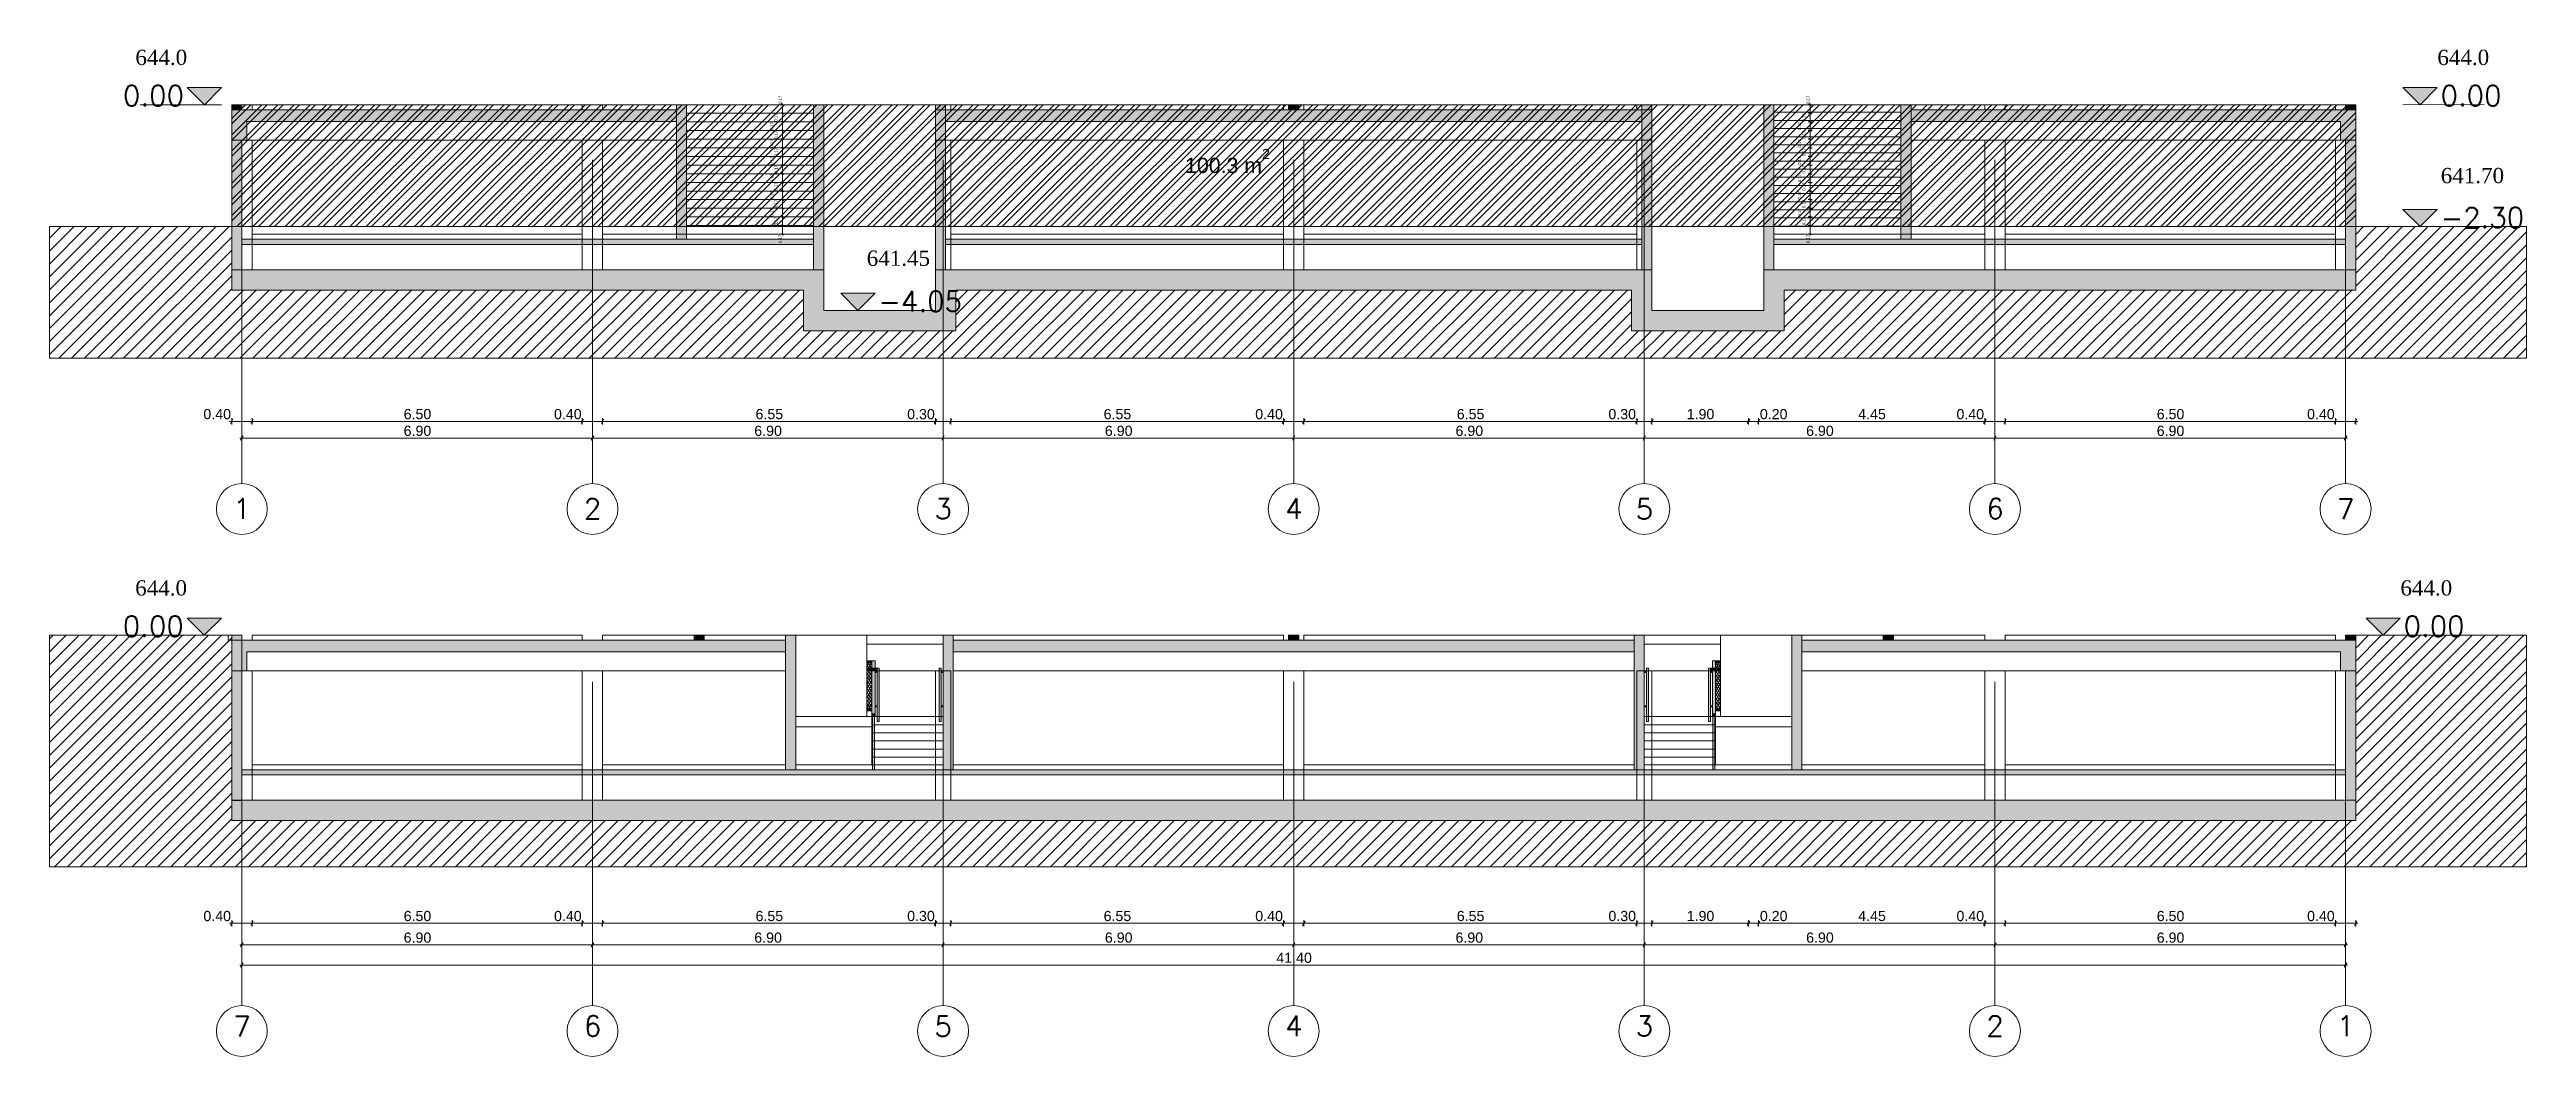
# Model space of a CAD drawing. Header units: millimetres. Extents: x 475616349 to 476941521, y 4620115302 to 4621446928.
# Drawn here: x 476829974 to 476878719, y 4620566691 to 4620586516 of the extents above; entities that cross this region are included whole.
import ezdxf

# ---------------------------------------------------------------- set-up
doc = ezdxf.new("R2010")
doc.units = ezdxf.units.MM
doc.header["$MEASUREMENT"] = 0
for name, color, linetype, lineweight in [('0_0 Architecture_Pen_No__7', 7, 'Continuous', 0), ('0_0 Architecture_Pen_No__8', 8, 'Continuous', 0), ('0_Pen_No__1_Pen_No__250', 7, 'Continuous', 0), ('0_Pen_No__250_Pen_No__142', 142, 'Continuous', 0), ('2D Drafting - General_Pen_No__250_Pen_No__7', 7, 'Continuous', 0), ('2D Drafting - General_Pen_No__5', 5, 'Continuous', 0), ('Annotation - Text_Pen_No__7_Pen_No__144', 144, 'Continuous', 0), ('gegmebi_Pen_No__7_Pen_No__250', 7, 'Continuous', 0), ('New_0_Pen_No__42_Pen_No__250_Pen_No__250', 7, 'Continuous', 0), ('New_2D Drafting - General_Pen_No__1', 1, 'Continuous', 0), ('New_2D Drafting - General_Pen_No__250_Pen_No__154', 154, 'Continuous', 0), ('New_2D Drafting - General_Pen_No__250_Pen_No__7', 7, 'Continuous', 0), ('New_2D Drafting - General_Pen_No__4', 7, 'Continuous', 0), ('New_2D Drafting - General_Pen_No__7_Pen_No__250', 7, 'Continuous', 0), ('New_2D Drafting - General_Pen_No__7_Pen_No__7', 7, 'Continuous', 0), ('New_gegmebi_Pen_No__7_Pen_No__4', 7, 'Continuous', 0), ('New_New_piketebi_Pen_No__7_Pen_No__1', 1, 'Continuous', 0), ('New_reg_nak_Pen_No__250', 7, 'Continuous', 0), ('New_reg_nak_Pen_No__7', 7, 'Continuous', 0), ('zoma_Pen_No__142', 142, 'Continuous', 0), ('zoma_Pen_No__1_Pen_No__142', 142, 'Continuous', 0), ('zoma_Pen_No__5_Pen_No__5_Pen_No__142', 142, 'Continuous', 0)]:
    doc.layers.add(name, color=color, linetype=linetype, lineweight=lineweight)
doc.layers.add('New_gegmebi_Pen_No__7_Pen_No__252', color=7, linetype='Continuous', lineweight=0, true_color=0x666666)
doc.layers.add('zoma', color=7, linetype='Continuous')
doc.styles.add('GENERATED_STYLE_2', font='arial.ttf')
doc.styles.add('GENERATED_STYLE_8', font='times.ttf')
doc.dimstyles.new('GENERATED_STYLE__1', dxfattribs={"dimtxt": 200, "dimasz": 64.421331, "dimexe": 0.18, "dimexo": 3, "dimgap": 0.09, "dimtad": 1, "dimtih": 1, "dimtoh": 1, "dimlfac": 0.001, "dimzin": 0, "dimdsep": 46, "dimtxsty": 'GENERATED_STYLE_2', "dimblk": 'ARROWHEAD_2', "dimblk1": 'ARROWHEAD_2', "dimblk2": 'ARROWHEAD_2', "dimcen": 0.09, "dimclrd": 142, "dimclre": 142, "dimclrt": 142, "dimadec": 0, "dimazin": 0, "dimtfac": 1, "dimtdec": 4, "dimtmove": 0, "dimatfit": 3, "dimfxl": 1, "dimtolj": 1, "dimtzin": 0, "dimarcsym": 0})
doc.dimstyles.new('GENERATED_STYLE__8', dxfattribs={"dimtxt": 60.000002, "dimasz": 38, "dimexe": 0.18, "dimexo": 3, "dimgap": 0.09, "dimtad": 1, "dimlfac": 0.001, "dimzin": 0, "dimdsep": 46, "dimtxsty": 'GENERATED_STYLE_2', "dimblk": 'ARROWHEAD_2', "dimblk1": 'ARROWHEAD_2', "dimblk2": 'ARROWHEAD_2', "dimcen": 0.09, "dimclrd": 142, "dimclre": 142, "dimclrt": 142, "dimadec": 0, "dimazin": 0, "dimtfac": 1, "dimtdec": 4, "dimtmove": 0, "dimatfit": 3, "dimfxl": 1, "dimtolj": 1, "dimtzin": 0, "dimarcsym": 0})
pattern_1 = [(45, (476577134.07, 4620325125.74), (-127.27922, 127.27922), [])]
pattern_2 = [(60, (476577134.07, 4620325125.74), (-38.971143, 22.5), []), (122.833095, (476577134.07, 4620325125.74), (36.8060797, 18.75), [])]

msp = doc.modelspace()

# ---------------------------------------------------------------- texts
at = {"layer": '2D Drafting - General_Pen_No__5', "color": 5, "lineweight": 0, "insert": (476852321.657, 4620584079.847), "char_height": 300, "attachment_point": 7, "style": 'GENERATED_STYLE_2'}
msp.add_mtext('{\\fArial CYR|b0|i0|c204|p34;100.3 m{\\H0.66x;\\S2^  ;}}', dxfattribs=at)
at = {"layer": 'Annotation - Text_Pen_No__7_Pen_No__144', "color": 144, "linetype": 'Continuous', "lineweight": 0, "char_height": 400, "attachment_point": 2}
for s, insert in [('\\A1;{\\pqc;\\Ftxt.shx;1}', (476833761.083, 4620577674.241)), ('\\A1;{\\pqc;\\Ftxt.shx;2}', (476840661.083, 4620577674.241)), ('\\A1;{\\pqc;\\Ftxt.shx;3}', (476847561.083, 4620577674.241)), ('\\A1;{\\pqc;\\Ftxt.shx;4}', (476854461.083, 4620577674.241)), ('\\A1;{\\pqc;\\Ftxt.shx;5}', (476861361.083, 4620577667.441)), ('\\A1;{\\pqc;\\Ftxt.shx;6}', (476868261.083, 4620577674.241)), ('\\A1;{\\pqc;\\Ftxt.shx;7}', (476875161.083, 4620577667.441)), ('\\A1;{\\pqc;\\Ftxt.shx;7}', (476833761.083, 4620567485.925)), ('\\A1;{\\pqc;\\Ftxt.shx;6}', (476840661.083, 4620567492.725)), ('\\A1;{\\pqc;\\Ftxt.shx;5}', (476847561.083, 4620567485.925)), ('\\A1;{\\pqc;\\Ftxt.shx;4}', (476854461.083, 4620567492.725)), ('\\A1;{\\pqc;\\Ftxt.shx;3}', (476861361.083, 4620567492.725)), ('\\A1;{\\pqc;\\Ftxt.shx;2}', (476868261.083, 4620567492.725)), ('\\A1;{\\pqc;\\Ftxt.shx;1}', (476875161.083, 4620567492.725))]:
    msp.add_mtext(s, dxfattribs=dict(at, insert=insert))
at = {"layer": 'New_New_piketebi_Pen_No__7_Pen_No__1', "color": 1, "linetype": 'Continuous', "lineweight": 0, "char_height": 300, "style": 'GENERATED_STYLE_8'}
for s, insert, attachment_point in [('\\A1;{\\pql;\\fTimes New Roman|b0|i0|c0|p18;6\\fTimes New Roman|b0|i0|c0|p18;4\\fTimes New Roman|b0|i0|c0|p18;4.\\fTimes New Roman|b0|i0|c0|p18;0}', (476831663.474, 4620586357.713), 4), ('\\A1;{\\pqr;\\fTimes New Roman|b0|i0|c0|p18;6\\fTimes New Roman|b0|i0|c0|p18;4\\fTimes New Roman|b0|i0|c0|p18;4.\\fTimes New Roman|b0|i0|c0|p18;0}', (476877985.174, 4620586357.892), 6), ('\\A1;{\\pql;\\fTimes New Roman|b0|i0|c0|p18;641.\\fTimes New Roman|b0|i0|c0|p18;70}', (476877032.438, 4620584031.244), 4), ('\\A1;{\\pql;\\fTimes New Roman|b0|i0|c0|p18;6\\fTimes New Roman|b0|i0|c0|p18;4\\fTimes New Roman|b0|i0|c0|p18;1.\\fTimes New Roman|b0|i0|c0|p18;45}', (476846056.268, 4620582403.954), 4), ('\\A1;{\\pql;\\fTimes New Roman|b0|i0|c0|p18;6\\fTimes New Roman|b0|i0|c0|p18;4\\fTimes New Roman|b0|i0|c0|p18;4.\\fTimes New Roman|b0|i0|c0|p18;0}', (476831659.944, 4620575912.506), 4), ('\\A1;{\\pqr;\\fTimes New Roman|b0|i0|c0|p18;6\\fTimes New Roman|b0|i0|c0|p18;4\\fTimes New Roman|b0|i0|c0|p18;4.\\fTimes New Roman|b0|i0|c0|p18;0}', (476877257.907, 4620575912.506), 6)]:
    msp.add_mtext(s, dxfattribs=dict(at, insert=insert, attachment_point=attachment_point))
at = {"layer": 'zoma_Pen_No__1_Pen_No__142', "color": 142, "linetype": 'Continuous', "lineweight": 0, "char_height": 400}
for s, insert, attachment_point, rotation in [('\\A1;{\\pqr;\\Ftxt.shx;0\\Ftxt.shx;.00}', (476832619.976, 4620585406.697), 9, 359.9860128), ('\\A1;{\\pql;\\Ftxt.shx;0\\Ftxt.shx;.00}', (476877028.673, 4620585406.875), 7, 0.0139872), ('\\A1;{\\pql;\\Ftxt.shx;-2.\\Ftxt.shx;30}', (476877028.673, 4620583006.794), 7, 0.0139872), ('\\A1;{\\pql;\\Ftxt.shx;-\\Ftxt.shx;4\\Ftxt.shx;.\\Ftxt.shx;0\\Ftxt.shx;5}', (476846284.12, 4620581356.743), 7, 0.0139872), ('\\A1;{\\pqr;\\Ftxt.shx;0\\Ftxt.shx;.00}', (476832616.446, 4620574961.489), 9, 359.9860128), ('\\A1;{\\pql;\\Ftxt.shx;0\\Ftxt.shx;.00}', (476876301.406, 4620574961.489), 7, 0.0139872)]:
    msp.add_mtext(s, dxfattribs=dict(at, insert=insert, attachment_point=attachment_point, rotation=rotation))

# ---------------------------------------------------------------- blocks, each defined once
blk = doc.blocks.new('*D408', base_point=(476577134, 4620325126))
at = {"layer": 'zoma_Pen_No__142', "color": 142, "linetype": 'Continuous', "lineweight": 0, "transparency": 16777216}
for p, q in [((476833717, 4620568492), (476833759, 4620568492)), ((476833783, 4620568534), (476833734, 4620568450)), ((476833759, 4620568428), (476833759, 4620568556)), ((476833759, 4620568492), (476875159, 4620568492)), ((476875134, 4620568450), (476875183, 4620568534)), ((476875159, 4620568428), (476875159, 4620568556)), ((476875159, 4620568492), (476875200, 4620568492))]:
    blk.add_line(p, q, dxfattribs=at)
at = {"layer": 'zoma_Pen_No__142', "color": 142, "lineweight": 0, "transparency": 16777216, "insert": (476854117, 4620568532), "char_height": 200, "attachment_point": 7, "style": 'GENERATED_STYLE_2'}
blk.add_mtext('\\A1;{\\pql;\\fArial CYR|b0|i0|c204|p34;41.40}', dxfattribs=at)
blk = doc.blocks.new('ARROWHEAD_2')
at = {"color": 0, "linetype": 'Continuous', "lineweight": 0}
for p, q in [((0, 0), (-1, 0)), ((-0.38, -0.66), (0.38, 0.66))]:
    blk.add_line(p, q, dxfattribs=at)
blk = doc.blocks.new('*D409', base_point=(476577134, 4620325126))
at = {"layer": 'zoma_Pen_No__142', "color": 142, "linetype": 'Continuous', "lineweight": 0, "transparency": 16777216}
for p, q in [((476833783, 4620568931), (476833734, 4620568847)), ((476833759, 4620568825), (476833759, 4620568953)), ((476840683, 4620568931), (476840634, 4620568847)), ((476840659, 4620568825), (476840659, 4620568953)), ((476833717, 4620568889), (476833759, 4620568889)), ((476833759, 4620568889), (476840659, 4620568889))]:
    blk.add_line(p, q, dxfattribs=at)
at = {"layer": 'zoma_Pen_No__142', "color": 142, "lineweight": 0, "transparency": 16777216, "insert": (476836943, 4620568929), "char_height": 200, "attachment_point": 7, "style": 'GENERATED_STYLE_2'}
blk.add_mtext('\\A1;{\\pql;\\fArial CYR|b0|i0|c204|p34;6.90}', dxfattribs=at)
blk = doc.blocks.new('*D410', base_point=(476577134, 4620325126))
at = {"layer": 'zoma_Pen_No__142', "color": 142, "linetype": 'Continuous', "lineweight": 0, "transparency": 16777216}
for p, q in [((476840683, 4620568931), (476840634, 4620568847)), ((476840659, 4620568825), (476840659, 4620568953)), ((476847583, 4620568931), (476847534, 4620568847)), ((476847559, 4620568825), (476847559, 4620568953)), ((476840659, 4620568889), (476847559, 4620568889))]:
    blk.add_line(p, q, dxfattribs=at)
at = {"layer": 'zoma_Pen_No__142', "color": 142, "lineweight": 0, "transparency": 16777216, "insert": (476843843, 4620568929), "char_height": 200, "attachment_point": 7, "style": 'GENERATED_STYLE_2'}
blk.add_mtext('\\A1;{\\pql;\\fArial CYR|b0|i0|c204|p34;6.90}', dxfattribs=at)
blk = doc.blocks.new('*D411', base_point=(476577134, 4620325126))
at = {"layer": 'zoma_Pen_No__142', "color": 142, "linetype": 'Continuous', "lineweight": 0, "transparency": 16777216}
for p, q in [((476847583, 4620568931), (476847534, 4620568847)), ((476847559, 4620568825), (476847559, 4620568953)), ((476854483, 4620568931), (476854434, 4620568847)), ((476854459, 4620568825), (476854459, 4620568953)), ((476847559, 4620568889), (476854459, 4620568889))]:
    blk.add_line(p, q, dxfattribs=at)
at = {"layer": 'zoma_Pen_No__142', "color": 142, "lineweight": 0, "transparency": 16777216, "insert": (476850743, 4620568929), "char_height": 200, "attachment_point": 7, "style": 'GENERATED_STYLE_2'}
blk.add_mtext('\\A1;{\\pql;\\fArial CYR|b0|i0|c204|p34;6.90}', dxfattribs=at)
blk = doc.blocks.new('*D412', base_point=(476577134, 4620325126))
at = {"layer": 'zoma_Pen_No__142', "color": 142, "linetype": 'Continuous', "lineweight": 0, "transparency": 16777216}
for p, q in [((476854483, 4620568931), (476854434, 4620568847)), ((476854459, 4620568825), (476854459, 4620568953)), ((476861383, 4620568931), (476861334, 4620568847)), ((476861359, 4620568825), (476861359, 4620568953)), ((476854459, 4620568889), (476861359, 4620568889))]:
    blk.add_line(p, q, dxfattribs=at)
at = {"layer": 'zoma_Pen_No__142', "color": 142, "lineweight": 0, "transparency": 16777216, "insert": (476857643, 4620568929), "char_height": 200, "attachment_point": 7, "style": 'GENERATED_STYLE_2'}
blk.add_mtext('\\A1;{\\pql;\\fArial CYR|b0|i0|c204|p34;6.90}', dxfattribs=at)
blk = doc.blocks.new('*D413', base_point=(476577134, 4620325126))
at = {"layer": 'zoma_Pen_No__142', "color": 142, "linetype": 'Continuous', "lineweight": 0, "transparency": 16777216}
for p, q in [((476861383, 4620568931), (476861334, 4620568847)), ((476861359, 4620568825), (476861359, 4620568953)), ((476868283, 4620568931), (476868234, 4620568847)), ((476868259, 4620568825), (476868259, 4620568953)), ((476861359, 4620568889), (476868259, 4620568889))]:
    blk.add_line(p, q, dxfattribs=at)
at = {"layer": 'zoma_Pen_No__142', "color": 142, "lineweight": 0, "transparency": 16777216, "insert": (476864543, 4620568929), "char_height": 200, "attachment_point": 7, "style": 'GENERATED_STYLE_2'}
blk.add_mtext('\\A1;{\\pql;\\fArial CYR|b0|i0|c204|p34;6.90}', dxfattribs=at)
blk = doc.blocks.new('*D414', base_point=(476577134, 4620325126))
at = {"layer": 'zoma_Pen_No__142', "color": 142, "linetype": 'Continuous', "lineweight": 0, "transparency": 16777216}
for p, q in [((476868283, 4620568931), (476868234, 4620568847)), ((476868259, 4620568825), (476868259, 4620568953)), ((476875134, 4620568847), (476875183, 4620568931)), ((476875159, 4620568825), (476875159, 4620568953)), ((476868259, 4620568889), (476875159, 4620568889)), ((476875159, 4620568889), (476875200, 4620568889))]:
    blk.add_line(p, q, dxfattribs=at)
at = {"layer": 'zoma_Pen_No__142', "color": 142, "lineweight": 0, "transparency": 16777216, "insert": (476871443, 4620568929), "char_height": 200, "attachment_point": 7, "style": 'GENERATED_STYLE_2'}
blk.add_mtext('\\A1;{\\pql;\\fArial CYR|b0|i0|c204|p34;6.90}', dxfattribs=at)
blk = doc.blocks.new('*D415', base_point=(476577134, 4620325126))
at = {"layer": 'zoma_Pen_No__142', "color": 142, "linetype": 'Continuous', "lineweight": 0, "transparency": 16777216}
for p, q in [((476833717, 4620578866), (476833759, 4620578866)), ((476833783, 4620578908), (476833734, 4620578823)), ((476833759, 4620578802), (476833759, 4620578929)), ((476833759, 4620578866), (476840659, 4620578866)), ((476840683, 4620578908), (476840634, 4620578823)), ((476840659, 4620578802), (476840659, 4620578929))]:
    blk.add_line(p, q, dxfattribs=at)
at = {"layer": 'zoma_Pen_No__142', "color": 142, "lineweight": 0, "transparency": 16777216, "insert": (476836943, 4620578906), "char_height": 200, "attachment_point": 7, "style": 'GENERATED_STYLE_2'}
blk.add_mtext('\\A1;{\\pql;\\fArial CYR|b0|i0|c204|p34;6.90}', dxfattribs=at)
blk = doc.blocks.new('*D416', base_point=(476577134, 4620325126))
at = {"layer": 'zoma_Pen_No__142', "color": 142, "linetype": 'Continuous', "lineweight": 0, "transparency": 16777216}
for p, q in [((476840683, 4620578908), (476840634, 4620578823)), ((476840659, 4620578802), (476840659, 4620578929)), ((476840659, 4620578866), (476847559, 4620578866)), ((476847583, 4620578908), (476847534, 4620578823)), ((476847559, 4620578802), (476847559, 4620578929))]:
    blk.add_line(p, q, dxfattribs=at)
at = {"layer": 'zoma_Pen_No__142', "color": 142, "lineweight": 0, "transparency": 16777216, "insert": (476843843, 4620578906), "char_height": 200, "attachment_point": 7, "style": 'GENERATED_STYLE_2'}
blk.add_mtext('\\A1;{\\pql;\\fArial CYR|b0|i0|c204|p34;6.90}', dxfattribs=at)
blk = doc.blocks.new('*D417', base_point=(476577134, 4620325126))
at = {"layer": 'zoma_Pen_No__142', "color": 142, "linetype": 'Continuous', "lineweight": 0, "transparency": 16777216}
for p, q in [((476847583, 4620578908), (476847534, 4620578823)), ((476847559, 4620578802), (476847559, 4620578929)), ((476847559, 4620578866), (476854459, 4620578866)), ((476854483, 4620578908), (476854434, 4620578823)), ((476854459, 4620578802), (476854459, 4620578929))]:
    blk.add_line(p, q, dxfattribs=at)
at = {"layer": 'zoma_Pen_No__142', "color": 142, "lineweight": 0, "transparency": 16777216, "insert": (476850743, 4620578906), "char_height": 200, "attachment_point": 7, "style": 'GENERATED_STYLE_2'}
blk.add_mtext('\\A1;{\\pql;\\fArial CYR|b0|i0|c204|p34;6.90}', dxfattribs=at)
blk = doc.blocks.new('*D418', base_point=(476577134, 4620325126))
at = {"layer": 'zoma_Pen_No__142', "color": 142, "linetype": 'Continuous', "lineweight": 0, "transparency": 16777216}
for p, q in [((476854483, 4620578908), (476854434, 4620578823)), ((476854459, 4620578802), (476854459, 4620578929)), ((476854459, 4620578866), (476861359, 4620578866)), ((476861383, 4620578908), (476861334, 4620578823)), ((476861359, 4620578802), (476861359, 4620578929))]:
    blk.add_line(p, q, dxfattribs=at)
at = {"layer": 'zoma_Pen_No__142', "color": 142, "lineweight": 0, "transparency": 16777216, "insert": (476857643, 4620578906), "char_height": 200, "attachment_point": 7, "style": 'GENERATED_STYLE_2'}
blk.add_mtext('\\A1;{\\pql;\\fArial CYR|b0|i0|c204|p34;6.90}', dxfattribs=at)
blk = doc.blocks.new('*D419', base_point=(476577134, 4620325126))
at = {"layer": 'zoma_Pen_No__142', "color": 142, "linetype": 'Continuous', "lineweight": 0, "transparency": 16777216}
for p, q in [((476861383, 4620578908), (476861334, 4620578823)), ((476861359, 4620578802), (476861359, 4620578929)), ((476861359, 4620578866), (476868259, 4620578866)), ((476868283, 4620578908), (476868234, 4620578823)), ((476868259, 4620578802), (476868259, 4620578929))]:
    blk.add_line(p, q, dxfattribs=at)
at = {"layer": 'zoma_Pen_No__142', "color": 142, "lineweight": 0, "transparency": 16777216, "insert": (476864543, 4620578906), "char_height": 200, "attachment_point": 7, "style": 'GENERATED_STYLE_2'}
blk.add_mtext('\\A1;{\\pql;\\fArial CYR|b0|i0|c204|p34;6.90}', dxfattribs=at)
blk = doc.blocks.new('*D420', base_point=(476577134, 4620325126))
at = {"layer": 'zoma_Pen_No__142', "color": 142, "linetype": 'Continuous', "lineweight": 0, "transparency": 16777216}
for p, q in [((476868283, 4620578908), (476868234, 4620578823)), ((476868259, 4620578802), (476868259, 4620578929)), ((476868259, 4620578866), (476875159, 4620578866)), ((476875134, 4620578823), (476875183, 4620578908)), ((476875159, 4620578802), (476875159, 4620578929)), ((476875159, 4620578866), (476875200, 4620578866))]:
    blk.add_line(p, q, dxfattribs=at)
at = {"layer": 'zoma_Pen_No__142', "color": 142, "lineweight": 0, "transparency": 16777216, "insert": (476871443, 4620578906), "char_height": 200, "attachment_point": 7, "style": 'GENERATED_STYLE_2'}
blk.add_mtext('\\A1;{\\pql;\\fArial CYR|b0|i0|c204|p34;6.90}', dxfattribs=at)
blk = doc.blocks.new('*D421', base_point=(476577134, 4620325126))
at = {"layer": 'zoma_Pen_No__142', "color": 142, "linetype": 'Continuous', "lineweight": 0, "transparency": 16777216}
for p, q in [((476833517, 4620579195), (476833559, 4620579195)), ((476833583, 4620579238), (476833534, 4620579153)), ((476833559, 4620579132), (476833559, 4620579259)), ((476833559, 4620579195), (476833959, 4620579195)), ((476833983, 4620579238), (476833934, 4620579153)), ((476833959, 4620579132), (476833959, 4620579259))]:
    blk.add_line(p, q, dxfattribs=at)
at = {"layer": 'zoma_Pen_No__142', "color": 142, "lineweight": 0, "transparency": 16777216, "insert": (476833002, 4620579235), "char_height": 200, "attachment_point": 7, "style": 'GENERATED_STYLE_2'}
blk.add_mtext('\\A1;{\\pql;\\fArial CYR|b0|i0|c204|p34;0.40}', dxfattribs=at)
blk = doc.blocks.new('*D422', base_point=(476577134, 4620325126))
at = {"layer": 'zoma_Pen_No__142', "color": 142, "linetype": 'Continuous', "lineweight": 0, "transparency": 16777216}
for p, q in [((476833983, 4620579238), (476833934, 4620579153)), ((476833959, 4620579132), (476833959, 4620579259)), ((476833959, 4620579195), (476840459, 4620579195)), ((476840483, 4620579238), (476840434, 4620579153)), ((476840459, 4620579132), (476840459, 4620579259))]:
    blk.add_line(p, q, dxfattribs=at)
at = {"layer": 'zoma_Pen_No__142', "color": 142, "lineweight": 0, "transparency": 16777216, "char_height": 200, "attachment_point": 7, "style": 'GENERATED_STYLE_2'}
for s, insert in [('\\A1;{\\pql;\\fArial CYR|b0|i0|c204|p34;6.50}', (476836943, 4620579235)), ('\\A1;{\\pql;\\fArial CYR|b0|i0|c204|p34;0.40}', (476839902, 4620579235))]:
    blk.add_mtext(s, dxfattribs=dict(at, insert=insert))
blk = doc.blocks.new('*D423', base_point=(476577134, 4620325126))
at = {"layer": 'zoma_Pen_No__142', "color": 142, "linetype": 'Continuous', "lineweight": 0, "transparency": 16777216}
for p, q in [((476840483, 4620579238), (476840434, 4620579153)), ((476840459, 4620579132), (476840459, 4620579259)), ((476840459, 4620579195), (476840859, 4620579195)), ((476840883, 4620579238), (476840834, 4620579153)), ((476840859, 4620579132), (476840859, 4620579259))]:
    blk.add_line(p, q, dxfattribs=at)
blk = doc.blocks.new('*D424', base_point=(476577134, 4620325126))
at = {"layer": 'zoma_Pen_No__142', "color": 142, "linetype": 'Continuous', "lineweight": 0, "transparency": 16777216}
for p, q in [((476840883, 4620579238), (476840834, 4620579153)), ((476840859, 4620579132), (476840859, 4620579259)), ((476840859, 4620579195), (476847409, 4620579195)), ((476847433, 4620579238), (476847384, 4620579153)), ((476847409, 4620579132), (476847409, 4620579259))]:
    blk.add_line(p, q, dxfattribs=at)
at = {"layer": 'zoma_Pen_No__142', "color": 142, "lineweight": 0, "transparency": 16777216, "char_height": 200, "attachment_point": 7, "style": 'GENERATED_STYLE_2'}
for s, insert in [('\\A1;{\\pql;\\fArial CYR|b0|i0|c204|p34;6.55}', (476843868, 4620579235)), ('\\A1;{\\pql;\\fArial CYR|b0|i0|c204|p34;0.30}', (476846852, 4620579235))]:
    blk.add_mtext(s, dxfattribs=dict(at, insert=insert))
blk = doc.blocks.new('*D425', base_point=(476577134, 4620325126))
at = {"layer": 'zoma_Pen_No__142', "color": 142, "linetype": 'Continuous', "lineweight": 0, "transparency": 16777216}
for p, q in [((476847433, 4620579238), (476847384, 4620579153)), ((476847409, 4620579132), (476847409, 4620579259)), ((476847409, 4620579195), (476847709, 4620579195)), ((476847733, 4620579238), (476847684, 4620579153))]:
    blk.add_line(p, q, dxfattribs=at)
blk = doc.blocks.new('*D426', base_point=(476577134, 4620325126))
at = {"layer": 'zoma_Pen_No__142', "color": 142, "linetype": 'Continuous', "lineweight": 0, "transparency": 16777216}
for p, q in [((476847409, 4620579195), (476847709, 4620579195)), ((476847733, 4620579238), (476847684, 4620579153)), ((476847709, 4620579132), (476847709, 4620579259)), ((476847709, 4620579195), (476854259, 4620579195)), ((476854283, 4620579238), (476854234, 4620579153)), ((476854259, 4620579132), (476854259, 4620579259))]:
    blk.add_line(p, q, dxfattribs=at)
at = {"layer": 'zoma_Pen_No__142', "color": 142, "lineweight": 0, "transparency": 16777216, "char_height": 200, "attachment_point": 7, "style": 'GENERATED_STYLE_2'}
for s, insert in [('\\A1;{\\pql;\\fArial CYR|b0|i0|c204|p34;6.55}', (476850718, 4620579235)), ('\\A1;{\\pql;\\fArial CYR|b0|i0|c204|p34;0.40}', (476853702, 4620579235))]:
    blk.add_mtext(s, dxfattribs=dict(at, insert=insert))
blk = doc.blocks.new('*D427', base_point=(476577134, 4620325126))
at = {"layer": 'zoma_Pen_No__142', "color": 142, "linetype": 'Continuous', "lineweight": 0, "transparency": 16777216}
for p, q in [((476854283, 4620579238), (476854234, 4620579153)), ((476854259, 4620579195), (476854659, 4620579195)), ((476854683, 4620579238), (476854634, 4620579153)), ((476854659, 4620579132), (476854659, 4620579259))]:
    blk.add_line(p, q, dxfattribs=at)
blk = doc.blocks.new('*D428', base_point=(476577134, 4620325126))
at = {"layer": 'zoma_Pen_No__142', "color": 142, "linetype": 'Continuous', "lineweight": 0, "transparency": 16777216}
for p, q in [((476854683, 4620579238), (476854634, 4620579153)), ((476854659, 4620579132), (476854659, 4620579259)), ((476854659, 4620579195), (476861209, 4620579195)), ((476861233, 4620579238), (476861184, 4620579153)), ((476861209, 4620579132), (476861209, 4620579259))]:
    blk.add_line(p, q, dxfattribs=at)
at = {"layer": 'zoma_Pen_No__142', "color": 142, "lineweight": 0, "transparency": 16777216, "char_height": 200, "attachment_point": 7, "style": 'GENERATED_STYLE_2'}
for s, insert in [('\\A1;{\\pql;\\fArial CYR|b0|i0|c204|p34;6.55}', (476857668, 4620579235)), ('\\A1;{\\pql;\\fArial CYR|b0|i0|c204|p34;0.30}', (476860652, 4620579235))]:
    blk.add_mtext(s, dxfattribs=dict(at, insert=insert))
blk = doc.blocks.new('*D429', base_point=(476577134, 4620325126))
at = {"layer": 'zoma_Pen_No__142', "color": 142, "linetype": 'Continuous', "lineweight": 0, "transparency": 16777216}
for p, q in [((476861233, 4620579238), (476861184, 4620579153)), ((476861209, 4620579132), (476861209, 4620579259)), ((476861209, 4620579195), (476861509, 4620579195)), ((476861533, 4620579238), (476861484, 4620579153))]:
    blk.add_line(p, q, dxfattribs=at)
blk = doc.blocks.new('*D430', base_point=(476577134, 4620325126))
at = {"layer": 'zoma_Pen_No__142', "color": 142, "linetype": 'Continuous', "lineweight": 0, "transparency": 16777216}
for p, q in [((476861209, 4620579195), (476861509, 4620579195)), ((476861533, 4620579238), (476861484, 4620579153)), ((476861509, 4620579132), (476861509, 4620579259)), ((476861509, 4620579195), (476863409, 4620579195)), ((476863433, 4620579238), (476863384, 4620579153)), ((476863409, 4620579132), (476863409, 4620579259))]:
    blk.add_line(p, q, dxfattribs=at)
at = {"layer": 'zoma_Pen_No__142', "color": 142, "lineweight": 0, "transparency": 16777216, "insert": (476862193, 4620579235), "char_height": 200, "attachment_point": 7, "style": 'GENERATED_STYLE_2'}
blk.add_mtext('\\A1;{\\pql;\\fArial CYR|b0|i0|c204|p34;1.90}', dxfattribs=at)
blk = doc.blocks.new('*D431', base_point=(476577134, 4620325126))
at = {"layer": 'zoma_Pen_No__142', "color": 142, "linetype": 'Continuous', "lineweight": 0, "transparency": 16777216}
for p, q in [((476863433, 4620579238), (476863384, 4620579153)), ((476863409, 4620579132), (476863409, 4620579259)), ((476863409, 4620579195), (476863609, 4620579195)), ((476863633, 4620579238), (476863584, 4620579153)), ((476863609, 4620579132), (476863609, 4620579259))]:
    blk.add_line(p, q, dxfattribs=at)
blk = doc.blocks.new('*D432', base_point=(476577134, 4620325126))
at = {"layer": 'zoma_Pen_No__142', "color": 142, "linetype": 'Continuous', "lineweight": 0, "transparency": 16777216}
for p, q in [((476863633, 4620579238), (476863584, 4620579153)), ((476863609, 4620579132), (476863609, 4620579259)), ((476863609, 4620579195), (476868059, 4620579195)), ((476868083, 4620579238), (476868034, 4620579153)), ((476868059, 4620579132), (476868059, 4620579259))]:
    blk.add_line(p, q, dxfattribs=at)
at = {"layer": 'zoma_Pen_No__142', "color": 142, "lineweight": 0, "transparency": 16777216, "char_height": 200, "attachment_point": 7, "style": 'GENERATED_STYLE_2'}
for s, insert in [('\\A1;{\\pql;\\fArial CYR|b0|i0|c204|p34;0.20}', (476863633, 4620579235)), ('\\A1;{\\pql;\\fArial CYR|b0|i0|c204|p34;4.45}', (476865568, 4620579235)), ('\\A1;{\\pql;\\fArial CYR|b0|i0|c204|p34;0.40}', (476867502, 4620579235))]:
    blk.add_mtext(s, dxfattribs=dict(at, insert=insert))
blk = doc.blocks.new('*D433', base_point=(476577134, 4620325126))
at = {"layer": 'zoma_Pen_No__142', "color": 142, "linetype": 'Continuous', "lineweight": 0, "transparency": 16777216}
for p, q in [((476868083, 4620579238), (476868034, 4620579153)), ((476868059, 4620579195), (476868459, 4620579195)), ((476868483, 4620579238), (476868434, 4620579153)), ((476868459, 4620579132), (476868459, 4620579259))]:
    blk.add_line(p, q, dxfattribs=at)
blk = doc.blocks.new('*D434', base_point=(476577134, 4620325126))
at = {"layer": 'zoma_Pen_No__142', "color": 142, "linetype": 'Continuous', "lineweight": 0, "transparency": 16777216}
for p, q in [((476868483, 4620579238), (476868434, 4620579153)), ((476868459, 4620579132), (476868459, 4620579259)), ((476868459, 4620579195), (476874959, 4620579195)), ((476874983, 4620579238), (476874934, 4620579153)), ((476874959, 4620579132), (476874959, 4620579259))]:
    blk.add_line(p, q, dxfattribs=at)
at = {"layer": 'zoma_Pen_No__142', "color": 142, "lineweight": 0, "transparency": 16777216, "char_height": 200, "attachment_point": 7, "style": 'GENERATED_STYLE_2'}
for s, insert in [('\\A1;{\\pql;\\fArial CYR|b0|i0|c204|p34;6.50}', (476871443, 4620579235)), ('\\A1;{\\pql;\\fArial CYR|b0|i0|c204|p34;0.40}', (476874402, 4620579235))]:
    blk.add_mtext(s, dxfattribs=dict(at, insert=insert))
blk = doc.blocks.new('*D435', base_point=(476577134, 4620325126))
at = {"layer": 'zoma_Pen_No__142', "color": 142, "linetype": 'Continuous', "lineweight": 0, "transparency": 16777216}
for p, q in [((476874983, 4620579238), (476874934, 4620579153)), ((476874959, 4620579132), (476874959, 4620579259)), ((476874959, 4620579195), (476875359, 4620579195)), ((476875334, 4620579153), (476875383, 4620579238)), ((476875359, 4620579132), (476875359, 4620579259)), ((476875359, 4620579195), (476875400, 4620579195))]:
    blk.add_line(p, q, dxfattribs=at)
blk = doc.blocks.new('*D436', base_point=(476577134, 4620325126))
at = {"layer": 'zoma_Pen_No__142', "color": 142, "linetype": 'Continuous', "lineweight": 0, "transparency": 16777216}
for p, q in [((476844435, 4620583050), (476844360, 4620583050)), ((476844372, 4620583064), (476844422, 4620583036)), ((476844397, 4620582880), (476844397, 4620583050)), ((476844435, 4620582880), (476844360, 4620582880)), ((476844372, 4620582894), (476844422, 4620582865)), ((476844397, 4620582855), (476844397, 4620582880))]:
    blk.add_line(p, q, dxfattribs=at)
at = {"layer": 'zoma_Pen_No__142', "color": 142, "lineweight": 0, "transparency": 16777216, "insert": (476844385, 4620582706), "char_height": 60, "attachment_point": 7, "rotation": 90, "style": 'GENERATED_STYLE_2'}
blk.add_mtext('\\A1;{\\pql;\\fArial CYR|b0|i0|c204|p34;0.17}', dxfattribs=at)
blk = doc.blocks.new('*D437', base_point=(476577134, 4620325126))
at = {"layer": 'zoma_Pen_No__142', "color": 142, "linetype": 'Continuous', "lineweight": 0, "transparency": 16777216}
for p, q in [((476844435, 4620583220), (476844360, 4620583220)), ((476844435, 4620583050), (476844360, 4620583050)), ((476844372, 4620583234), (476844422, 4620583206)), ((476844372, 4620583064), (476844422, 4620583036)), ((476844397, 4620583050), (476844397, 4620583220))]:
    blk.add_line(p, q, dxfattribs=at)
at = {"layer": 'zoma_Pen_No__142', "color": 142, "lineweight": 0, "transparency": 16777216, "insert": (476844301, 4620583055), "char_height": 60, "attachment_point": 7, "rotation": 90, "style": 'GENERATED_STYLE_2'}
blk.add_mtext('\\A1;{\\pql;\\fArial CYR|b0|i0|c204|p34;0.17}', dxfattribs=at)
blk = doc.blocks.new('*D438', base_point=(476577134, 4620325126))
at = {"layer": 'zoma_Pen_No__142', "color": 142, "linetype": 'Continuous', "lineweight": 0, "transparency": 16777216}
for p, q in [((476844435, 4620583390), (476844360, 4620583390)), ((476844435, 4620583220), (476844360, 4620583220)), ((476844372, 4620583404), (476844422, 4620583376)), ((476844372, 4620583234), (476844422, 4620583206)), ((476844397, 4620583220), (476844397, 4620583390))]:
    blk.add_line(p, q, dxfattribs=at)
at = {"layer": 'zoma_Pen_No__142', "color": 142, "lineweight": 0, "transparency": 16777216, "insert": (476844217, 4620583225), "char_height": 60, "attachment_point": 7, "rotation": 90, "style": 'GENERATED_STYLE_2'}
blk.add_mtext('\\A1;{\\pql;\\fArial CYR|b0|i0|c204|p34;0.17}', dxfattribs=at)
blk = doc.blocks.new('*D439', base_point=(476577134, 4620325126))
at = {"layer": 'zoma_Pen_No__142', "color": 142, "linetype": 'Continuous', "lineweight": 0, "transparency": 16777216}
for p, q in [((476844435, 4620583560), (476844360, 4620583560)), ((476844372, 4620583574), (476844422, 4620583546)), ((476844397, 4620583390), (476844397, 4620583560)), ((476844435, 4620583390), (476844360, 4620583390)), ((476844372, 4620583404), (476844422, 4620583376))]:
    blk.add_line(p, q, dxfattribs=at)
at = {"layer": 'zoma_Pen_No__142', "color": 142, "lineweight": 0, "transparency": 16777216, "insert": (476844301, 4620583395), "char_height": 60, "attachment_point": 7, "rotation": 90, "style": 'GENERATED_STYLE_2'}
blk.add_mtext('\\A1;{\\pql;\\fArial CYR|b0|i0|c204|p34;0.17}', dxfattribs=at)
blk = doc.blocks.new('*D440', base_point=(476577134, 4620325126))
at = {"layer": 'zoma_Pen_No__142', "color": 142, "linetype": 'Continuous', "lineweight": 0, "transparency": 16777216}
for p, q in [((476844435, 4620583730), (476844360, 4620583730)), ((476844435, 4620583560), (476844360, 4620583560)), ((476844372, 4620583744), (476844422, 4620583716)), ((476844372, 4620583574), (476844422, 4620583546)), ((476844397, 4620583560), (476844397, 4620583730))]:
    blk.add_line(p, q, dxfattribs=at)
at = {"layer": 'zoma_Pen_No__142', "color": 142, "lineweight": 0, "transparency": 16777216, "insert": (476844217, 4620583565), "char_height": 60, "attachment_point": 7, "rotation": 90, "style": 'GENERATED_STYLE_2'}
blk.add_mtext('\\A1;{\\pql;\\fArial CYR|b0|i0|c204|p34;0.17}', dxfattribs=at)
blk = doc.blocks.new('*D441', base_point=(476577134, 4620325126))
at = {"layer": 'zoma_Pen_No__142', "color": 142, "linetype": 'Continuous', "lineweight": 0, "transparency": 16777216}
for p, q in [((476844435, 4620583900), (476844360, 4620583900)), ((476844435, 4620583730), (476844360, 4620583730)), ((476844372, 4620583914), (476844422, 4620583886)), ((476844372, 4620583744), (476844422, 4620583716)), ((476844397, 4620583730), (476844397, 4620583900))]:
    blk.add_line(p, q, dxfattribs=at)
at = {"layer": 'zoma_Pen_No__142', "color": 142, "lineweight": 0, "transparency": 16777216, "insert": (476844301, 4620583735), "char_height": 60, "attachment_point": 7, "rotation": 90, "style": 'GENERATED_STYLE_2'}
blk.add_mtext('\\A1;{\\pql;\\fArial CYR|b0|i0|c204|p34;0.17}', dxfattribs=at)
blk = doc.blocks.new('*D442', base_point=(476577134, 4620325126))
at = {"layer": 'zoma_Pen_No__142', "color": 142, "linetype": 'Continuous', "lineweight": 0, "transparency": 16777216}
for p, q in [((476844435, 4620584070), (476844360, 4620584070)), ((476844372, 4620584084), (476844422, 4620584056)), ((476844397, 4620583900), (476844397, 4620584070)), ((476844435, 4620583900), (476844360, 4620583900)), ((476844372, 4620583914), (476844422, 4620583886))]:
    blk.add_line(p, q, dxfattribs=at)
at = {"layer": 'zoma_Pen_No__142', "color": 142, "lineweight": 0, "transparency": 16777216, "insert": (476844217, 4620583905), "char_height": 60, "attachment_point": 7, "rotation": 90, "style": 'GENERATED_STYLE_2'}
blk.add_mtext('\\A1;{\\pql;\\fArial CYR|b0|i0|c204|p34;0.17}', dxfattribs=at)
blk = doc.blocks.new('*D443', base_point=(476577134, 4620325126))
at = {"layer": 'zoma_Pen_No__142', "color": 142, "linetype": 'Continuous', "lineweight": 0, "transparency": 16777216}
for p, q in [((476844435, 4620584240), (476844360, 4620584240)), ((476844435, 4620584070), (476844360, 4620584070)), ((476844372, 4620584254), (476844422, 4620584226)), ((476844372, 4620584084), (476844422, 4620584056)), ((476844397, 4620584070), (476844397, 4620584240))]:
    blk.add_line(p, q, dxfattribs=at)
at = {"layer": 'zoma_Pen_No__142', "color": 142, "lineweight": 0, "transparency": 16777216, "insert": (476844301, 4620584075), "char_height": 60, "attachment_point": 7, "rotation": 90, "style": 'GENERATED_STYLE_2'}
blk.add_mtext('\\A1;{\\pql;\\fArial CYR|b0|i0|c204|p34;0.17}', dxfattribs=at)
blk = doc.blocks.new('*D444', base_point=(476577134, 4620325126))
at = {"layer": 'zoma_Pen_No__142', "color": 142, "linetype": 'Continuous', "lineweight": 0, "transparency": 16777216}
for p, q in [((476844435, 4620584410), (476844360, 4620584410)), ((476844435, 4620584240), (476844360, 4620584240)), ((476844372, 4620584424), (476844422, 4620584396)), ((476844372, 4620584254), (476844422, 4620584226)), ((476844397, 4620584240), (476844397, 4620584410))]:
    blk.add_line(p, q, dxfattribs=at)
at = {"layer": 'zoma_Pen_No__142', "color": 142, "lineweight": 0, "transparency": 16777216, "insert": (476844217, 4620584245), "char_height": 60, "attachment_point": 7, "rotation": 90, "style": 'GENERATED_STYLE_2'}
blk.add_mtext('\\A1;{\\pql;\\fArial CYR|b0|i0|c204|p34;0.17}', dxfattribs=at)
blk = doc.blocks.new('*D445', base_point=(476577134, 4620325126))
at = {"layer": 'zoma_Pen_No__142', "color": 142, "linetype": 'Continuous', "lineweight": 0, "transparency": 16777216}
for p, q in [((476844435, 4620584580), (476844360, 4620584580)), ((476844372, 4620584594), (476844422, 4620584566)), ((476844397, 4620584410), (476844397, 4620584580)), ((476844435, 4620584410), (476844360, 4620584410)), ((476844372, 4620584424), (476844422, 4620584396))]:
    blk.add_line(p, q, dxfattribs=at)
at = {"layer": 'zoma_Pen_No__142', "color": 142, "lineweight": 0, "transparency": 16777216, "insert": (476844301, 4620584415), "char_height": 60, "attachment_point": 7, "rotation": 90, "style": 'GENERATED_STYLE_2'}
blk.add_mtext('\\A1;{\\pql;\\fArial CYR|b0|i0|c204|p34;0.17}', dxfattribs=at)
blk = doc.blocks.new('*D446', base_point=(476577134, 4620325126))
at = {"layer": 'zoma_Pen_No__142', "color": 142, "linetype": 'Continuous', "lineweight": 0, "transparency": 16777216}
for p, q in [((476844435, 4620584750), (476844360, 4620584750)), ((476844435, 4620584580), (476844360, 4620584580)), ((476844372, 4620584764), (476844422, 4620584736)), ((476844372, 4620584594), (476844422, 4620584566)), ((476844397, 4620584580), (476844397, 4620584750))]:
    blk.add_line(p, q, dxfattribs=at)
at = {"layer": 'zoma_Pen_No__142', "color": 142, "lineweight": 0, "transparency": 16777216, "insert": (476844217, 4620584585), "char_height": 60, "attachment_point": 7, "rotation": 90, "style": 'GENERATED_STYLE_2'}
blk.add_mtext('\\A1;{\\pql;\\fArial CYR|b0|i0|c204|p34;0.17}', dxfattribs=at)
blk = doc.blocks.new('*D447', base_point=(476577134, 4620325126))
at = {"layer": 'zoma_Pen_No__142', "color": 142, "linetype": 'Continuous', "lineweight": 0, "transparency": 16777216}
for p, q in [((476844435, 4620584920), (476844360, 4620584920)), ((476844435, 4620584750), (476844360, 4620584750)), ((476844372, 4620584934), (476844422, 4620584906)), ((476844372, 4620584764), (476844422, 4620584736)), ((476844397, 4620584750), (476844397, 4620584920))]:
    blk.add_line(p, q, dxfattribs=at)
at = {"layer": 'zoma_Pen_No__142', "color": 142, "lineweight": 0, "transparency": 16777216, "insert": (476844301, 4620584755), "char_height": 60, "attachment_point": 7, "rotation": 90, "style": 'GENERATED_STYLE_2'}
blk.add_mtext('\\A1;{\\pql;\\fArial CYR|b0|i0|c204|p34;0.17}', dxfattribs=at)
blk = doc.blocks.new('*D448', base_point=(476577134, 4620325126))
at = {"layer": 'zoma_Pen_No__142', "color": 142, "linetype": 'Continuous', "lineweight": 0, "transparency": 16777216}
for p, q in [((476844435, 4620585090), (476844360, 4620585090)), ((476844372, 4620585104), (476844422, 4620585076)), ((476844397, 4620584920), (476844397, 4620585090)), ((476844435, 4620584920), (476844360, 4620584920)), ((476844372, 4620584934), (476844422, 4620584906))]:
    blk.add_line(p, q, dxfattribs=at)
at = {"layer": 'zoma_Pen_No__142', "color": 142, "lineweight": 0, "transparency": 16777216, "insert": (476844217, 4620584925), "char_height": 60, "attachment_point": 7, "rotation": 90, "style": 'GENERATED_STYLE_2'}
blk.add_mtext('\\A1;{\\pql;\\fArial CYR|b0|i0|c204|p34;0.17}', dxfattribs=at)
blk = doc.blocks.new('*D449', base_point=(476577134, 4620325126))
at = {"layer": 'zoma_Pen_No__142', "color": 142, "linetype": 'Continuous', "lineweight": 0, "transparency": 16777216}
for p, q in [((476844435, 4620585260), (476844360, 4620585260)), ((476844435, 4620585090), (476844360, 4620585090)), ((476844372, 4620585274), (476844422, 4620585246)), ((476844372, 4620585104), (476844422, 4620585076)), ((476844397, 4620585090), (476844397, 4620585260))]:
    blk.add_line(p, q, dxfattribs=at)
at = {"layer": 'zoma_Pen_No__142', "color": 142, "lineweight": 0, "transparency": 16777216, "insert": (476844301, 4620585095), "char_height": 60, "attachment_point": 7, "rotation": 90, "style": 'GENERATED_STYLE_2'}
blk.add_mtext('\\A1;{\\pql;\\fArial CYR|b0|i0|c204|p34;0.17}', dxfattribs=at)
blk = doc.blocks.new('*D450', base_point=(476577134, 4620325126))
at = {"layer": 'zoma_Pen_No__142', "color": 142, "linetype": 'Continuous', "lineweight": 0, "transparency": 16777216}
for p, q in [((476844435, 4620585430), (476844360, 4620585430)), ((476844435, 4620585260), (476844360, 4620585260)), ((476844422, 4620585416), (476844372, 4620585444)), ((476844372, 4620585274), (476844422, 4620585246)), ((476844397, 4620585430), (476844397, 4620585454)), ((476844397, 4620585260), (476844397, 4620585430))]:
    blk.add_line(p, q, dxfattribs=at)
at = {"layer": 'zoma_Pen_No__142', "color": 142, "lineweight": 0, "transparency": 16777216, "insert": (476844385, 4620585444), "char_height": 60, "attachment_point": 7, "rotation": 90, "style": 'GENERATED_STYLE_2'}
blk.add_mtext('\\A1;{\\pql;\\fArial CYR|b0|i0|c204|p34;0.17}', dxfattribs=at)
blk = doc.blocks.new('*D451', base_point=(476577134, 4620325126))
at = {"layer": 'zoma_Pen_No__142', "color": 142, "linetype": 'Continuous', "lineweight": 0, "transparency": 16777216}
for p, q in [((476864660, 4620583050), (476864585, 4620583050)), ((476864598, 4620583064), (476864648, 4620583036)), ((476864623, 4620582880), (476864623, 4620583050)), ((476864660, 4620582880), (476864585, 4620582880)), ((476864598, 4620582894), (476864648, 4620582865)), ((476864623, 4620582855), (476864623, 4620582880))]:
    blk.add_line(p, q, dxfattribs=at)
at = {"layer": 'zoma_Pen_No__142', "color": 142, "lineweight": 0, "transparency": 16777216, "insert": (476864611, 4620582706), "char_height": 60, "attachment_point": 7, "rotation": 90, "style": 'GENERATED_STYLE_2'}
blk.add_mtext('\\A1;{\\pql;\\fArial CYR|b0|i0|c204|p34;0.17}', dxfattribs=at)
blk = doc.blocks.new('*D452', base_point=(476577134, 4620325126))
at = {"layer": 'zoma_Pen_No__142', "color": 142, "linetype": 'Continuous', "lineweight": 0, "transparency": 16777216}
for p, q in [((476864660, 4620583220), (476864585, 4620583220)), ((476864660, 4620583050), (476864585, 4620583050)), ((476864598, 4620583234), (476864648, 4620583206)), ((476864598, 4620583064), (476864648, 4620583036)), ((476864623, 4620583050), (476864623, 4620583220))]:
    blk.add_line(p, q, dxfattribs=at)
at = {"layer": 'zoma_Pen_No__142', "color": 142, "lineweight": 0, "transparency": 16777216, "insert": (476864527, 4620583055), "char_height": 60, "attachment_point": 7, "rotation": 90, "style": 'GENERATED_STYLE_2'}
blk.add_mtext('\\A1;{\\pql;\\fArial CYR|b0|i0|c204|p34;0.17}', dxfattribs=at)
blk = doc.blocks.new('*D453', base_point=(476577134, 4620325126))
at = {"layer": 'zoma_Pen_No__142', "color": 142, "linetype": 'Continuous', "lineweight": 0, "transparency": 16777216}
for p, q in [((476864660, 4620583390), (476864585, 4620583390)), ((476864660, 4620583220), (476864585, 4620583220)), ((476864598, 4620583404), (476864648, 4620583376)), ((476864598, 4620583234), (476864648, 4620583206)), ((476864623, 4620583220), (476864623, 4620583390))]:
    blk.add_line(p, q, dxfattribs=at)
at = {"layer": 'zoma_Pen_No__142', "color": 142, "lineweight": 0, "transparency": 16777216, "insert": (476864443, 4620583225), "char_height": 60, "attachment_point": 7, "rotation": 90, "style": 'GENERATED_STYLE_2'}
blk.add_mtext('\\A1;{\\pql;\\fArial CYR|b0|i0|c204|p34;0.17}', dxfattribs=at)
blk = doc.blocks.new('*D454', base_point=(476577134, 4620325126))
at = {"layer": 'zoma_Pen_No__142', "color": 142, "linetype": 'Continuous', "lineweight": 0, "transparency": 16777216}
for p, q in [((476864660, 4620583560), (476864585, 4620583560)), ((476864598, 4620583574), (476864648, 4620583546)), ((476864623, 4620583390), (476864623, 4620583560)), ((476864660, 4620583390), (476864585, 4620583390)), ((476864598, 4620583404), (476864648, 4620583376))]:
    blk.add_line(p, q, dxfattribs=at)
at = {"layer": 'zoma_Pen_No__142', "color": 142, "lineweight": 0, "transparency": 16777216, "insert": (476864527, 4620583395), "char_height": 60, "attachment_point": 7, "rotation": 90, "style": 'GENERATED_STYLE_2'}
blk.add_mtext('\\A1;{\\pql;\\fArial CYR|b0|i0|c204|p34;0.17}', dxfattribs=at)
blk = doc.blocks.new('*D455', base_point=(476577134, 4620325126))
at = {"layer": 'zoma_Pen_No__142', "color": 142, "linetype": 'Continuous', "lineweight": 0, "transparency": 16777216}
for p, q in [((476864660, 4620583730), (476864585, 4620583730)), ((476864660, 4620583560), (476864585, 4620583560)), ((476864598, 4620583744), (476864648, 4620583716)), ((476864598, 4620583574), (476864648, 4620583546)), ((476864623, 4620583560), (476864623, 4620583730))]:
    blk.add_line(p, q, dxfattribs=at)
at = {"layer": 'zoma_Pen_No__142', "color": 142, "lineweight": 0, "transparency": 16777216, "insert": (476864443, 4620583565), "char_height": 60, "attachment_point": 7, "rotation": 90, "style": 'GENERATED_STYLE_2'}
blk.add_mtext('\\A1;{\\pql;\\fArial CYR|b0|i0|c204|p34;0.17}', dxfattribs=at)
blk = doc.blocks.new('*D456', base_point=(476577134, 4620325126))
at = {"layer": 'zoma_Pen_No__142', "color": 142, "linetype": 'Continuous', "lineweight": 0, "transparency": 16777216}
for p, q in [((476864660, 4620583900), (476864585, 4620583900)), ((476864660, 4620583730), (476864585, 4620583730)), ((476864598, 4620583914), (476864648, 4620583886)), ((476864598, 4620583744), (476864648, 4620583716)), ((476864623, 4620583730), (476864623, 4620583900))]:
    blk.add_line(p, q, dxfattribs=at)
at = {"layer": 'zoma_Pen_No__142', "color": 142, "lineweight": 0, "transparency": 16777216, "insert": (476864527, 4620583735), "char_height": 60, "attachment_point": 7, "rotation": 90, "style": 'GENERATED_STYLE_2'}
blk.add_mtext('\\A1;{\\pql;\\fArial CYR|b0|i0|c204|p34;0.17}', dxfattribs=at)
blk = doc.blocks.new('*D457', base_point=(476577134, 4620325126))
at = {"layer": 'zoma_Pen_No__142', "color": 142, "linetype": 'Continuous', "lineweight": 0, "transparency": 16777216}
for p, q in [((476864660, 4620584070), (476864585, 4620584070)), ((476864598, 4620584084), (476864648, 4620584056)), ((476864623, 4620583900), (476864623, 4620584070)), ((476864660, 4620583900), (476864585, 4620583900)), ((476864598, 4620583914), (476864648, 4620583886))]:
    blk.add_line(p, q, dxfattribs=at)
at = {"layer": 'zoma_Pen_No__142', "color": 142, "lineweight": 0, "transparency": 16777216, "insert": (476864443, 4620583905), "char_height": 60, "attachment_point": 7, "rotation": 90, "style": 'GENERATED_STYLE_2'}
blk.add_mtext('\\A1;{\\pql;\\fArial CYR|b0|i0|c204|p34;0.17}', dxfattribs=at)
blk = doc.blocks.new('*D458', base_point=(476577134, 4620325126))
at = {"layer": 'zoma_Pen_No__142', "color": 142, "linetype": 'Continuous', "lineweight": 0, "transparency": 16777216}
for p, q in [((476864660, 4620584240), (476864585, 4620584240)), ((476864660, 4620584070), (476864585, 4620584070)), ((476864598, 4620584254), (476864648, 4620584226)), ((476864598, 4620584084), (476864648, 4620584056)), ((476864623, 4620584070), (476864623, 4620584240))]:
    blk.add_line(p, q, dxfattribs=at)
at = {"layer": 'zoma_Pen_No__142', "color": 142, "lineweight": 0, "transparency": 16777216, "insert": (476864527, 4620584075), "char_height": 60, "attachment_point": 7, "rotation": 90, "style": 'GENERATED_STYLE_2'}
blk.add_mtext('\\A1;{\\pql;\\fArial CYR|b0|i0|c204|p34;0.17}', dxfattribs=at)
blk = doc.blocks.new('*D459', base_point=(476577134, 4620325126))
at = {"layer": 'zoma_Pen_No__142', "color": 142, "linetype": 'Continuous', "lineweight": 0, "transparency": 16777216}
for p, q in [((476864660, 4620584410), (476864585, 4620584410)), ((476864660, 4620584240), (476864585, 4620584240)), ((476864598, 4620584424), (476864648, 4620584396)), ((476864598, 4620584254), (476864648, 4620584226)), ((476864623, 4620584240), (476864623, 4620584410))]:
    blk.add_line(p, q, dxfattribs=at)
at = {"layer": 'zoma_Pen_No__142', "color": 142, "lineweight": 0, "transparency": 16777216, "insert": (476864443, 4620584245), "char_height": 60, "attachment_point": 7, "rotation": 90, "style": 'GENERATED_STYLE_2'}
blk.add_mtext('\\A1;{\\pql;\\fArial CYR|b0|i0|c204|p34;0.17}', dxfattribs=at)
blk = doc.blocks.new('*D460', base_point=(476577134, 4620325126))
at = {"layer": 'zoma_Pen_No__142', "color": 142, "linetype": 'Continuous', "lineweight": 0, "transparency": 16777216}
for p, q in [((476864660, 4620584580), (476864585, 4620584580)), ((476864598, 4620584594), (476864648, 4620584566)), ((476864623, 4620584410), (476864623, 4620584580)), ((476864660, 4620584410), (476864585, 4620584410)), ((476864598, 4620584424), (476864648, 4620584396))]:
    blk.add_line(p, q, dxfattribs=at)
at = {"layer": 'zoma_Pen_No__142', "color": 142, "lineweight": 0, "transparency": 16777216, "insert": (476864527, 4620584415), "char_height": 60, "attachment_point": 7, "rotation": 90, "style": 'GENERATED_STYLE_2'}
blk.add_mtext('\\A1;{\\pql;\\fArial CYR|b0|i0|c204|p34;0.17}', dxfattribs=at)
blk = doc.blocks.new('*D461', base_point=(476577134, 4620325126))
at = {"layer": 'zoma_Pen_No__142', "color": 142, "linetype": 'Continuous', "lineweight": 0, "transparency": 16777216}
for p, q in [((476864660, 4620584750), (476864585, 4620584750)), ((476864660, 4620584580), (476864585, 4620584580)), ((476864598, 4620584764), (476864648, 4620584736)), ((476864598, 4620584594), (476864648, 4620584566)), ((476864623, 4620584580), (476864623, 4620584750))]:
    blk.add_line(p, q, dxfattribs=at)
at = {"layer": 'zoma_Pen_No__142', "color": 142, "lineweight": 0, "transparency": 16777216, "insert": (476864443, 4620584585), "char_height": 60, "attachment_point": 7, "rotation": 90, "style": 'GENERATED_STYLE_2'}
blk.add_mtext('\\A1;{\\pql;\\fArial CYR|b0|i0|c204|p34;0.17}', dxfattribs=at)
blk = doc.blocks.new('*D462', base_point=(476577134, 4620325126))
at = {"layer": 'zoma_Pen_No__142', "color": 142, "linetype": 'Continuous', "lineweight": 0, "transparency": 16777216}
for p, q in [((476864660, 4620584920), (476864585, 4620584920)), ((476864660, 4620584750), (476864585, 4620584750)), ((476864598, 4620584934), (476864648, 4620584906)), ((476864598, 4620584764), (476864648, 4620584736)), ((476864623, 4620584750), (476864623, 4620584920))]:
    blk.add_line(p, q, dxfattribs=at)
at = {"layer": 'zoma_Pen_No__142', "color": 142, "lineweight": 0, "transparency": 16777216, "insert": (476864527, 4620584755), "char_height": 60, "attachment_point": 7, "rotation": 90, "style": 'GENERATED_STYLE_2'}
blk.add_mtext('\\A1;{\\pql;\\fArial CYR|b0|i0|c204|p34;0.17}', dxfattribs=at)
blk = doc.blocks.new('*D463', base_point=(476577134, 4620325126))
at = {"layer": 'zoma_Pen_No__142', "color": 142, "linetype": 'Continuous', "lineweight": 0, "transparency": 16777216}
for p, q in [((476864660, 4620585090), (476864585, 4620585090)), ((476864598, 4620585104), (476864648, 4620585076)), ((476864623, 4620584920), (476864623, 4620585090)), ((476864660, 4620584920), (476864585, 4620584920)), ((476864598, 4620584934), (476864648, 4620584906))]:
    blk.add_line(p, q, dxfattribs=at)
at = {"layer": 'zoma_Pen_No__142', "color": 142, "lineweight": 0, "transparency": 16777216, "insert": (476864443, 4620584925), "char_height": 60, "attachment_point": 7, "rotation": 90, "style": 'GENERATED_STYLE_2'}
blk.add_mtext('\\A1;{\\pql;\\fArial CYR|b0|i0|c204|p34;0.17}', dxfattribs=at)
blk = doc.blocks.new('*D464', base_point=(476577134, 4620325126))
at = {"layer": 'zoma_Pen_No__142', "color": 142, "linetype": 'Continuous', "lineweight": 0, "transparency": 16777216}
for p, q in [((476864660, 4620585260), (476864585, 4620585260)), ((476864660, 4620585090), (476864585, 4620585090)), ((476864598, 4620585274), (476864648, 4620585246)), ((476864598, 4620585104), (476864648, 4620585076)), ((476864623, 4620585090), (476864623, 4620585260))]:
    blk.add_line(p, q, dxfattribs=at)
at = {"layer": 'zoma_Pen_No__142', "color": 142, "lineweight": 0, "transparency": 16777216, "insert": (476864527, 4620585095), "char_height": 60, "attachment_point": 7, "rotation": 90, "style": 'GENERATED_STYLE_2'}
blk.add_mtext('\\A1;{\\pql;\\fArial CYR|b0|i0|c204|p34;0.17}', dxfattribs=at)
blk = doc.blocks.new('*D465', base_point=(476577134, 4620325126))
at = {"layer": 'zoma_Pen_No__142', "color": 142, "linetype": 'Continuous', "lineweight": 0, "transparency": 16777216}
for p, q in [((476864660, 4620585430), (476864585, 4620585430)), ((476864660, 4620585260), (476864585, 4620585260)), ((476864648, 4620585416), (476864598, 4620585444)), ((476864598, 4620585274), (476864648, 4620585246)), ((476864623, 4620585430), (476864623, 4620585454)), ((476864623, 4620585260), (476864623, 4620585430))]:
    blk.add_line(p, q, dxfattribs=at)
at = {"layer": 'zoma_Pen_No__142', "color": 142, "lineweight": 0, "transparency": 16777216, "insert": (476864611, 4620585444), "char_height": 60, "attachment_point": 7, "rotation": 90, "style": 'GENERATED_STYLE_2'}
blk.add_mtext('\\A1;{\\pql;\\fArial CYR|b0|i0|c204|p34;0.17}', dxfattribs=at)
blk = doc.blocks.new('*D466', base_point=(476577134, 4620325126))
at = {"layer": 'zoma_Pen_No__142', "color": 142, "linetype": 'Continuous', "lineweight": 0, "transparency": 16777216}
for p, q in [((476833517, 4620569314), (476833559, 4620569314)), ((476833583, 4620569356), (476833534, 4620569271)), ((476833559, 4620569250), (476833559, 4620569377)), ((476833559, 4620569314), (476833959, 4620569314)), ((476833983, 4620569356), (476833934, 4620569271)), ((476833959, 4620569250), (476833959, 4620569377))]:
    blk.add_line(p, q, dxfattribs=at)
at = {"layer": 'zoma_Pen_No__142', "color": 142, "lineweight": 0, "transparency": 16777216, "insert": (476833002, 4620569354), "char_height": 200, "attachment_point": 7, "style": 'GENERATED_STYLE_2'}
blk.add_mtext('\\A1;{\\pql;\\fArial CYR|b0|i0|c204|p34;0.40}', dxfattribs=at)
blk = doc.blocks.new('*D467', base_point=(476577134, 4620325126))
at = {"layer": 'zoma_Pen_No__142', "color": 142, "linetype": 'Continuous', "lineweight": 0, "transparency": 16777216}
for p, q in [((476833983, 4620569356), (476833934, 4620569271)), ((476833959, 4620569250), (476833959, 4620569377)), ((476833959, 4620569314), (476840459, 4620569314)), ((476840483, 4620569356), (476840434, 4620569271)), ((476840459, 4620569250), (476840459, 4620569377))]:
    blk.add_line(p, q, dxfattribs=at)
at = {"layer": 'zoma_Pen_No__142', "color": 142, "lineweight": 0, "transparency": 16777216, "char_height": 200, "attachment_point": 7, "style": 'GENERATED_STYLE_2'}
for s, insert in [('\\A1;{\\pql;\\fArial CYR|b0|i0|c204|p34;6.50}', (476836943, 4620569354)), ('\\A1;{\\pql;\\fArial CYR|b0|i0|c204|p34;0.40}', (476839902, 4620569354))]:
    blk.add_mtext(s, dxfattribs=dict(at, insert=insert))
blk = doc.blocks.new('*D468', base_point=(476577134, 4620325126))
at = {"layer": 'zoma_Pen_No__142', "color": 142, "linetype": 'Continuous', "lineweight": 0, "transparency": 16777216}
for p, q in [((476840483, 4620569356), (476840434, 4620569271)), ((476840459, 4620569250), (476840459, 4620569377)), ((476840459, 4620569314), (476840859, 4620569314)), ((476840883, 4620569356), (476840834, 4620569271)), ((476840859, 4620569250), (476840859, 4620569377))]:
    blk.add_line(p, q, dxfattribs=at)
blk = doc.blocks.new('*D469', base_point=(476577134, 4620325126))
at = {"layer": 'zoma_Pen_No__142', "color": 142, "linetype": 'Continuous', "lineweight": 0, "transparency": 16777216}
for p, q in [((476840883, 4620569356), (476840834, 4620569271)), ((476840859, 4620569250), (476840859, 4620569377)), ((476840859, 4620569314), (476847409, 4620569314)), ((476847433, 4620569356), (476847384, 4620569271)), ((476847409, 4620569250), (476847409, 4620569377))]:
    blk.add_line(p, q, dxfattribs=at)
at = {"layer": 'zoma_Pen_No__142', "color": 142, "lineweight": 0, "transparency": 16777216, "char_height": 200, "attachment_point": 7, "style": 'GENERATED_STYLE_2'}
for s, insert in [('\\A1;{\\pql;\\fArial CYR|b0|i0|c204|p34;6.55}', (476843868, 4620569354)), ('\\A1;{\\pql;\\fArial CYR|b0|i0|c204|p34;0.30}', (476846852, 4620569354))]:
    blk.add_mtext(s, dxfattribs=dict(at, insert=insert))
blk = doc.blocks.new('*D470', base_point=(476577134, 4620325126))
at = {"layer": 'zoma_Pen_No__142', "color": 142, "linetype": 'Continuous', "lineweight": 0, "transparency": 16777216}
for p, q in [((476847433, 4620569356), (476847384, 4620569271)), ((476847409, 4620569250), (476847409, 4620569377)), ((476847409, 4620569314), (476847709, 4620569314)), ((476847733, 4620569356), (476847684, 4620569271))]:
    blk.add_line(p, q, dxfattribs=at)
blk = doc.blocks.new('*D471', base_point=(476577134, 4620325126))
at = {"layer": 'zoma_Pen_No__142', "color": 142, "linetype": 'Continuous', "lineweight": 0, "transparency": 16777216}
for p, q in [((476847409, 4620569314), (476847709, 4620569314)), ((476847733, 4620569356), (476847684, 4620569271)), ((476847709, 4620569250), (476847709, 4620569377)), ((476847709, 4620569314), (476854259, 4620569314)), ((476854283, 4620569356), (476854234, 4620569271)), ((476854259, 4620569250), (476854259, 4620569377))]:
    blk.add_line(p, q, dxfattribs=at)
at = {"layer": 'zoma_Pen_No__142', "color": 142, "lineweight": 0, "transparency": 16777216, "char_height": 200, "attachment_point": 7, "style": 'GENERATED_STYLE_2'}
for s, insert in [('\\A1;{\\pql;\\fArial CYR|b0|i0|c204|p34;6.55}', (476850718, 4620569354)), ('\\A1;{\\pql;\\fArial CYR|b0|i0|c204|p34;0.40}', (476853702, 4620569354))]:
    blk.add_mtext(s, dxfattribs=dict(at, insert=insert))
blk = doc.blocks.new('*D472', base_point=(476577134, 4620325126))
at = {"layer": 'zoma_Pen_No__142', "color": 142, "linetype": 'Continuous', "lineweight": 0, "transparency": 16777216}
for p, q in [((476854283, 4620569356), (476854234, 4620569271)), ((476854259, 4620569314), (476854659, 4620569314)), ((476854683, 4620569356), (476854634, 4620569271)), ((476854659, 4620569250), (476854659, 4620569377))]:
    blk.add_line(p, q, dxfattribs=at)
blk = doc.blocks.new('*D473', base_point=(476577134, 4620325126))
at = {"layer": 'zoma_Pen_No__142', "color": 142, "linetype": 'Continuous', "lineweight": 0, "transparency": 16777216}
for p, q in [((476854683, 4620569356), (476854634, 4620569271)), ((476854659, 4620569250), (476854659, 4620569377)), ((476854659, 4620569314), (476861209, 4620569314)), ((476861233, 4620569356), (476861184, 4620569271)), ((476861209, 4620569250), (476861209, 4620569377))]:
    blk.add_line(p, q, dxfattribs=at)
at = {"layer": 'zoma_Pen_No__142', "color": 142, "lineweight": 0, "transparency": 16777216, "char_height": 200, "attachment_point": 7, "style": 'GENERATED_STYLE_2'}
for s, insert in [('\\A1;{\\pql;\\fArial CYR|b0|i0|c204|p34;6.55}', (476857668, 4620569354)), ('\\A1;{\\pql;\\fArial CYR|b0|i0|c204|p34;0.30}', (476860652, 4620569354))]:
    blk.add_mtext(s, dxfattribs=dict(at, insert=insert))
blk = doc.blocks.new('*D474', base_point=(476577134, 4620325126))
at = {"layer": 'zoma_Pen_No__142', "color": 142, "linetype": 'Continuous', "lineweight": 0, "transparency": 16777216}
for p, q in [((476861233, 4620569356), (476861184, 4620569271)), ((476861209, 4620569250), (476861209, 4620569377)), ((476861209, 4620569314), (476861509, 4620569314)), ((476861533, 4620569356), (476861484, 4620569271))]:
    blk.add_line(p, q, dxfattribs=at)
blk = doc.blocks.new('*D475', base_point=(476577134, 4620325126))
at = {"layer": 'zoma_Pen_No__142', "color": 142, "linetype": 'Continuous', "lineweight": 0, "transparency": 16777216}
for p, q in [((476861209, 4620569314), (476861509, 4620569314)), ((476861533, 4620569356), (476861484, 4620569271)), ((476861509, 4620569250), (476861509, 4620569377)), ((476861509, 4620569314), (476863409, 4620569314)), ((476863433, 4620569356), (476863384, 4620569271)), ((476863409, 4620569250), (476863409, 4620569377))]:
    blk.add_line(p, q, dxfattribs=at)
at = {"layer": 'zoma_Pen_No__142', "color": 142, "lineweight": 0, "transparency": 16777216, "insert": (476862193, 4620569354), "char_height": 200, "attachment_point": 7, "style": 'GENERATED_STYLE_2'}
blk.add_mtext('\\A1;{\\pql;\\fArial CYR|b0|i0|c204|p34;1.90}', dxfattribs=at)
blk = doc.blocks.new('*D476', base_point=(476577134, 4620325126))
at = {"layer": 'zoma_Pen_No__142', "color": 142, "linetype": 'Continuous', "lineweight": 0, "transparency": 16777216}
for p, q in [((476863433, 4620569356), (476863384, 4620569271)), ((476863409, 4620569250), (476863409, 4620569377)), ((476863409, 4620569314), (476863609, 4620569314)), ((476863633, 4620569356), (476863584, 4620569271)), ((476863609, 4620569250), (476863609, 4620569377))]:
    blk.add_line(p, q, dxfattribs=at)
blk = doc.blocks.new('*D477', base_point=(476577134, 4620325126))
at = {"layer": 'zoma_Pen_No__142', "color": 142, "linetype": 'Continuous', "lineweight": 0, "transparency": 16777216}
for p, q in [((476863633, 4620569356), (476863584, 4620569271)), ((476863609, 4620569250), (476863609, 4620569377)), ((476863609, 4620569314), (476868059, 4620569314)), ((476868083, 4620569356), (476868034, 4620569271)), ((476868059, 4620569250), (476868059, 4620569377))]:
    blk.add_line(p, q, dxfattribs=at)
at = {"layer": 'zoma_Pen_No__142', "color": 142, "lineweight": 0, "transparency": 16777216, "char_height": 200, "attachment_point": 7, "style": 'GENERATED_STYLE_2'}
for s, insert in [('\\A1;{\\pql;\\fArial CYR|b0|i0|c204|p34;0.20}', (476863633, 4620569354)), ('\\A1;{\\pql;\\fArial CYR|b0|i0|c204|p34;4.45}', (476865568, 4620569354)), ('\\A1;{\\pql;\\fArial CYR|b0|i0|c204|p34;0.40}', (476867502, 4620569354))]:
    blk.add_mtext(s, dxfattribs=dict(at, insert=insert))
blk = doc.blocks.new('*D478', base_point=(476577134, 4620325126))
at = {"layer": 'zoma_Pen_No__142', "color": 142, "linetype": 'Continuous', "lineweight": 0, "transparency": 16777216}
for p, q in [((476868083, 4620569356), (476868034, 4620569271)), ((476868059, 4620569314), (476868459, 4620569314)), ((476868483, 4620569356), (476868434, 4620569271)), ((476868459, 4620569250), (476868459, 4620569377))]:
    blk.add_line(p, q, dxfattribs=at)
blk = doc.blocks.new('*D479', base_point=(476577134, 4620325126))
at = {"layer": 'zoma_Pen_No__142', "color": 142, "linetype": 'Continuous', "lineweight": 0, "transparency": 16777216}
for p, q in [((476868483, 4620569356), (476868434, 4620569271)), ((476868459, 4620569250), (476868459, 4620569377)), ((476868459, 4620569314), (476874959, 4620569314)), ((476874983, 4620569356), (476874934, 4620569271)), ((476874959, 4620569250), (476874959, 4620569377))]:
    blk.add_line(p, q, dxfattribs=at)
at = {"layer": 'zoma_Pen_No__142', "color": 142, "lineweight": 0, "transparency": 16777216, "char_height": 200, "attachment_point": 7, "style": 'GENERATED_STYLE_2'}
for s, insert in [('\\A1;{\\pql;\\fArial CYR|b0|i0|c204|p34;6.50}', (476871443, 4620569354)), ('\\A1;{\\pql;\\fArial CYR|b0|i0|c204|p34;0.40}', (476874402, 4620569354))]:
    blk.add_mtext(s, dxfattribs=dict(at, insert=insert))
blk = doc.blocks.new('*D480', base_point=(476577134, 4620325126))
at = {"layer": 'zoma_Pen_No__142', "color": 142, "linetype": 'Continuous', "lineweight": 0, "transparency": 16777216}
for p, q in [((476874983, 4620569356), (476874934, 4620569271)), ((476874959, 4620569250), (476874959, 4620569377)), ((476874959, 4620569314), (476875359, 4620569314)), ((476875334, 4620569271), (476875383, 4620569356)), ((476875359, 4620569250), (476875359, 4620569377)), ((476875359, 4620569314), (476875400, 4620569314))]:
    blk.add_line(p, q, dxfattribs=at)

# ---------------------------------------------------------------- dimensions: what is measured, and where the dimension line sits
at = {"layer": 'zoma', "color": 142, "linetype": 'Continuous', "lineweight": 0}
for base, p1, p2, picture, middle in [((476844397.409, 4620585429.984), (476845009.613, 4620585259.984), (476845009.605, 4620585429.984), '*D450', (476844355.409, 4620585522.364)), ((476864622.611, 4620585429.984), (476845009.613, 4620585259.984), (476845009.605, 4620585429.984), '*D465', (476864580.611, 4620585522.364)), ((476844397.409, 4620585089.984), (476845009.601, 4620584919.984), (476845009.607, 4620585089.984), '*D448', (476844187.409, 4620585003.096)), ((476844397.409, 4620585259.984), (476845009.607, 4620585089.984), (476845009.613, 4620585259.984), '*D449', (476844271.409, 4620585173.096)), ((476864622.611, 4620585089.984), (476845009.601, 4620584919.984), (476845009.607, 4620585089.984), '*D463', (476864412.611, 4620585003.096)), ((476864622.611, 4620585259.984), (476845009.607, 4620585089.984), (476845009.613, 4620585259.984), '*D464', (476864496.611, 4620585173.096)), ((476844397.409, 4620584749.984), (476845009.589, 4620584579.984), (476845009.595, 4620584749.984), '*D446', (476844187.409, 4620584663.096)), ((476844397.409, 4620584919.984), (476845009.595, 4620584749.984), (476845009.601, 4620584919.984), '*D447', (476844271.409, 4620584833.096)), ((476844397.409, 4620584579.984), (476845009.584, 4620584409.984), (476845009.589, 4620584579.984), '*D445', (476844271.409, 4620584493.096)), ((476864622.611, 4620584579.984), (476845009.584, 4620584409.984), (476845009.589, 4620584579.984), '*D460', (476864496.611, 4620584493.096)), ((476864622.611, 4620584749.984), (476845009.589, 4620584579.984), (476845009.595, 4620584749.984), '*D461', (476864412.611, 4620584663.096)), ((476864622.611, 4620584919.984), (476845009.595, 4620584749.984), (476845009.601, 4620584919.984), '*D462', (476864496.611, 4620584833.096)), ((476844397.409, 4620584409.984), (476845009.578, 4620584239.984), (476845009.584, 4620584409.984), '*D444', (476844187.409, 4620584323.096)), ((476844397.409, 4620584069.984), (476845009.566, 4620583899.984), (476845009.572, 4620584069.984), '*D442', (476844187.409, 4620583983.096)), ((476844397.409, 4620584239.984), (476845009.572, 4620584069.984), (476845009.578, 4620584239.984), '*D443', (476844271.409, 4620584153.096)), ((476864622.611, 4620584069.984), (476845009.566, 4620583899.984), (476845009.572, 4620584069.984), '*D457', (476864412.611, 4620583983.096)), ((476864622.611, 4620584239.984), (476845009.572, 4620584069.984), (476845009.578, 4620584239.984), '*D458', (476864496.611, 4620584153.096)), ((476864622.611, 4620584409.984), (476845009.578, 4620584239.984), (476845009.584, 4620584409.984), '*D459', (476864412.611, 4620584323.096)), ((476844397.409, 4620583729.984), (476845009.554, 4620583559.984), (476845009.56, 4620583729.984), '*D440', (476844187.409, 4620583643.096)), ((476844397.409, 4620583899.984), (476845009.56, 4620583729.984), (476845009.566, 4620583899.984), '*D441', (476844271.409, 4620583813.096)), ((476844397.409, 4620583559.984), (476845009.548, 4620583389.984), (476845009.554, 4620583559.984), '*D439', (476844271.409, 4620583473.096)), ((476864622.611, 4620583559.984), (476845009.548, 4620583389.984), (476845009.554, 4620583559.984), '*D454', (476864496.611, 4620583473.096)), ((476864622.611, 4620583729.984), (476845009.554, 4620583559.984), (476845009.56, 4620583729.984), '*D455', (476864412.611, 4620583643.096)), ((476864622.611, 4620583899.984), (476845009.56, 4620583729.984), (476845009.566, 4620583899.984), '*D456', (476864496.611, 4620583813.096)), ((476844397.409, 4620583389.984), (476845009.543, 4620583219.984), (476845009.548, 4620583389.984), '*D438', (476844187.409, 4620583303.096)), ((476844397.409, 4620583219.984), (476845009.537, 4620583049.984), (476845009.543, 4620583219.984), '*D437', (476844271.409, 4620583133.096)), ((476844397.409, 4620583049.984), (476845009.166, 4620582879.874), (476845009.537, 4620583049.984), '*D436', (476844355.409, 4620582783.719)), ((476864622.611, 4620583049.984), (476845009.166, 4620582879.874), (476845009.537, 4620583049.984), '*D451', (476864580.611, 4620582783.719)), ((476864622.611, 4620583219.984), (476845009.537, 4620583049.984), (476845009.543, 4620583219.984), '*D452', (476864496.611, 4620583133.096)), ((476864622.611, 4620583389.984), (476845009.543, 4620583219.984), (476845009.548, 4620583389.984), '*D453', (476864412.611, 4620583303.096))]:
    dim = msp.add_linear_dim(base=base, p1=p1, p2=p2, angle=90, dimstyle='GENERATED_STYLE__8', dxfattribs=at)
    dim.commit()
    dim.dimension.update_dxf_attribs({"geometry": picture, "text_midpoint": middle, "dimtype": 160, "text_rotation": 90})
for base, p1, p2, picture, middle in [((476847408.926, 4620579195.277), (476840858.926, 4620583792.062), (476847408.926, 4620584093.125), '*D424', (476844127.633, 4620579335.277)), ((476847708.926, 4620579195.277), (476847408.926, 4620584093.125), (476847708.926, 4620584166.01), '*D425', (476847112.078, 4620579335.277)), ((476854258.926, 4620579195.277), (476847708.926, 4620584166.01), (476854258.926, 4620584020.24), '*D426', (476850977.633, 4620579335.277)), ((476854658.926, 4620579195.277), (476854258.926, 4620584020.24), (476854658.926, 4620584093.125), '*D427', (476853962.078, 4620579335.277)), ((476861208.926, 4620579195.277), (476854658.926, 4620584093.125), (476861208.926, 4620584103.538), '*D428', (476857927.633, 4620579335.277)), ((476861508.926, 4620579195.277), (476861208.926, 4620584103.538), (476861508.926, 4620584155.598), '*D429', (476860912.078, 4620579335.277)), ((476863408.926, 4620579195.277), (476861508.926, 4620584155.598), (476863408.926, 4620584093.125), '*D430', (476862452.633, 4620579335.277)), ((476863608.926, 4620579195.277), (476863408.926, 4620584093.125), (476863608.926, 4620584093.125), '*D431', (476863893.188, 4620579335.277)), ((476868058.926, 4620579195.277), (476863608.926, 4620584093.125), (476868058.926, 4620583985.533), '*D432', (476865827.633, 4620579335.277)), ((476868458.926, 4620579195.277), (476868058.926, 4620583985.533), (476868458.926, 4620584021.687), '*D433', (476867762.078, 4620579335.277)), ((476874958.926, 4620579195.277), (476868458.926, 4620584021.687), (476874958.926, 4620584051.014), '*D434', (476871702.633, 4620579335.277)), ((476875358.926, 4620579195.277), (476874958.926, 4620584051.014), (476875358.926, 4620584101.629), '*D435', (476874662.078, 4620579335.277)), ((476833958.926, 4620579195.277), (476833558.926, 4620583606.359), (476833958.926, 4620583660.589), '*D421', (476833262.078, 4620579335.277)), ((476840458.926, 4620579195.277), (476833958.926, 4620583660.589), (476840458.926, 4620583653.233), '*D422', (476837202.633, 4620579335.277)), ((476840858.926, 4620579195.277), (476840458.926, 4620583653.233), (476840858.926, 4620583792.062), '*D423', (476840162.078, 4620579335.277)), ((476840658.926, 4620578865.837), (476833758.926, 4620577971.487), (476840658.926, 4620577971.487), '*D415', (476837202.633, 4620579005.837)), ((476847558.926, 4620578865.837), (476840658.926, 4620577971.487), (476847558.926, 4620577971.487), '*D416', (476844102.633, 4620579005.837)), ((476854458.926, 4620578865.837), (476847558.926, 4620577971.487), (476854458.926, 4620577971.487), '*D417', (476851002.633, 4620579005.837)), ((476861358.926, 4620578865.837), (476854458.926, 4620577971.487), (476861358.926, 4620577971.487), '*D418', (476857902.633, 4620579005.837)), ((476868258.926, 4620578865.837), (476861358.926, 4620577971.487), (476868258.926, 4620577971.487), '*D419', (476864802.633, 4620579005.837)), ((476875158.926, 4620578865.837), (476868258.926, 4620577971.487), (476875158.926, 4620577971.487), '*D420', (476871702.633, 4620579005.837)), ((476847708.926, 4620569313.86), (476847408.926, 4620574211.708), (476847708.926, 4620574284.593), '*D470', (476847112.078, 4620569453.86)), ((476854258.926, 4620569313.86), (476847708.926, 4620574284.593), (476854258.926, 4620574138.823), '*D471', (476850977.633, 4620569453.86)), ((476861508.926, 4620569313.86), (476861208.926, 4620574222.12), (476861508.926, 4620574274.181), '*D474', (476860912.078, 4620569453.86)), ((476863408.926, 4620569313.86), (476861508.926, 4620574274.181), (476863408.926, 4620574211.708), '*D475', (476862452.633, 4620569453.86)), ((476833958.926, 4620569313.86), (476833558.926, 4620573724.942), (476833958.926, 4620573779.172), '*D466', (476833262.078, 4620569453.86)), ((476840458.926, 4620569313.86), (476833958.926, 4620573779.172), (476840458.926, 4620573771.816), '*D467', (476837202.633, 4620569453.86)), ((476840858.926, 4620569313.86), (476840458.926, 4620573771.816), (476840858.926, 4620573910.645), '*D468', (476840162.078, 4620569453.86)), ((476847408.926, 4620569313.86), (476840858.926, 4620573910.645), (476847408.926, 4620574211.708), '*D469', (476844127.633, 4620569453.86)), ((476854658.926, 4620569313.86), (476854258.926, 4620574138.823), (476854658.926, 4620574211.708), '*D472', (476853962.078, 4620569453.86)), ((476861208.926, 4620569313.86), (476854658.926, 4620574211.708), (476861208.926, 4620574222.12), '*D473', (476857927.633, 4620569453.86)), ((476863608.926, 4620569313.86), (476863408.926, 4620574211.708), (476863608.926, 4620574211.708), '*D476', (476863893.188, 4620569453.86)), ((476868058.926, 4620569313.86), (476863608.926, 4620574211.708), (476868058.926, 4620574104.116), '*D477', (476865827.633, 4620569453.86)), ((476868458.926, 4620569313.86), (476868058.926, 4620574104.116), (476868458.926, 4620574140.269), '*D478', (476867762.078, 4620569453.86)), ((476874958.926, 4620569313.86), (476868458.926, 4620574140.269), (476874958.926, 4620574169.597), '*D479', (476871702.633, 4620569453.86)), ((476875358.926, 4620569313.86), (476874958.926, 4620574169.597), (476875358.926, 4620574220.211), '*D480', (476874662.078, 4620569453.86)), ((476840658.926, 4620568889.025), (476833758.926, 4620567693.291), (476840658.926, 4620567693.291), '*D409', (476837202.633, 4620569029.025)), ((476847558.926, 4620568889.025), (476840658.926, 4620567693.291), (476847558.926, 4620567693.291), '*D410', (476844102.633, 4620569029.025)), ((476854458.926, 4620568889.025), (476847558.926, 4620567693.291), (476854458.926, 4620567693.291), '*D411', (476851002.633, 4620569029.025)), ((476861358.926, 4620568889.025), (476854458.926, 4620567693.291), (476861358.926, 4620567693.291), '*D412', (476857902.633, 4620569029.025)), ((476868258.926, 4620568889.025), (476861358.926, 4620567693.291), (476868258.926, 4620567693.291), '*D413', (476864802.633, 4620569029.025)), ((476875158.926, 4620568889.025), (476868258.926, 4620567693.291), (476875158.926, 4620567693.291), '*D414', (476871702.633, 4620569029.025)), ((476875158.926, 4620568491.932), (476833758.926, 4620567693.291), (476875158.926, 4620567693.291), '*D408', (476854452.984, 4620568631.932))]:
    dim = msp.add_linear_dim(base=base, p1=p1, p2=p2, dimstyle='GENERATED_STYLE__1', dxfattribs=at)
    dim.commit()
    dim.dimension.update_dxf_attribs({"geometry": picture, "text_midpoint": middle, "dimtype": 160})

# ---------------------------------------------------------------- hatches: boundary and pattern name
at = {"layer": '0_0 Architecture_Pen_No__8', "linetype": 'Continuous', "lineweight": 0, "true_color": 0x404040}
for points in [[(476833558.926, 4620581779.801), (476833558.926, 4620582179.801), (476845208.926, 4620582179.801), (476845208.926, 4620581379.69), (476847408.926, 4620581379.69), (476847408.926, 4620582179.801), (476861508.926, 4620582179.801), (476861508.926, 4620581379.69), (476863708.926, 4620581379.69), (476863708.926, 4620582179.801), (476875358.926, 4620582179.801), (476875358.926, 4620581779.801), (476864108.586, 4620581779.801), (476864108.586, 4620580979.69), (476861108.96, 4620580979.69), (476861108.96, 4620581779.801), (476847808.586, 4620581779.801), (476847808.586, 4620580979.69), (476844808.96, 4620580979.69), (476844808.96, 4620581779.801)], [(476833558.926, 4620571334.75), (476833558.926, 4620571734.75), (476875358.926, 4620571734.75), (476875358.926, 4620571334.75)]]:
    msp.add_hatch(color=250, dxfattribs=at).paths.add_polyline_path(points)
at = {"layer": '0_Pen_No__250_Pen_No__142', "linetype": 'Continuous', "lineweight": 0}
for points in [[(476833022.29, 4620585429.644), (476832684.762, 4620585767.338), (476833359.984, 4620585767.173)], [(476876626.358, 4620585429.823), (476876963.887, 4620585767.516), (476876288.665, 4620585767.351)], [(476876626.358, 4620583029.742), (476876963.887, 4620583367.435), (476876288.665, 4620583367.27)], [(476845881.805, 4620581379.69), (476846219.334, 4620581717.383), (476845544.112, 4620581717.219)], [(476833018.76, 4620574984.436), (476832681.232, 4620575322.13), (476833356.454, 4620575321.965)], [(476875899.091, 4620574984.436), (476876236.62, 4620575322.13), (476875561.398, 4620575321.965)]]:
    msp.add_hatch(color=142, dxfattribs=at).paths.add_polyline_path(points)
at = {"layer": '2D Drafting - General_Pen_No__250_Pen_No__7', "linetype": 'Continuous', "lineweight": 0}
for points in [[(476833558.826, 4620584730.288), (476833558.926, 4620585329.812), (476842309.29, 4620585329.812), (476842309.29, 4620585099.812), (476833858.926, 4620585099.812), (476833858.926, 4620584730.288)], [(476847608.926, 4620585329.812), (476861308.926, 4620585329.812), (476861308.926, 4620585100.288), (476847608.926, 4620585100.288)], [(476875359.026, 4620584730.288), (476875358.926, 4620585329.812), (476866608.561, 4620585329.812), (476866608.561, 4620585099.812), (476875058.926, 4620585099.812), (476875058.926, 4620584730.288)], [(476833758.897, 4620582779.742), (476845009.166, 4620582779.742), (476845009.166, 4620582679.742), (476833758.897, 4620582679.742)], [(476847608.926, 4620582679.742), (476847608.926, 4620582779.742), (476861308.926, 4620582779.742), (476861308.926, 4620582679.742)], [(476863908.686, 4620582679.742), (476863908.686, 4620582779.742), (476875158.897, 4620582779.742), (476875158.897, 4620582679.742)], [(476833558.926, 4620574884.691), (476844458.897, 4620574884.691), (476844458.897, 4620574654.691), (476833858.926, 4620574654.691), (476833858.926, 4620574284.31), (476833558.826, 4620574284.31)], [(476847758.926, 4620574654.691), (476847758.926, 4620574884.691), (476861158.926, 4620574884.691), (476861158.926, 4620574654.691)], [(476864458.897, 4620574654.691), (476864458.897, 4620574884.31), (476875358.926, 4620574884.31), (476875358.926, 4620574285.31), (476875058.926, 4620574285.31), (476875058.926, 4620574654.691)], [(476833758.897, 4620572334.691), (476875158.926, 4620572334.691), (476875158.926, 4620572234.691), (476833758.897, 4620572234.691)]]:
    msp.add_hatch(color=7, dxfattribs=at).paths.add_polyline_path(points)
at = {"layer": 'New_2D Drafting - General_Pen_No__1', "linetype": 'Continuous', "lineweight": 0}
h = msp.add_hatch(dxfattribs=at)
h.set_pattern_fill('STEEL', color=1, style=0, pattern_type=2)
h.set_pattern_definition([(45, (476577134.07, 4620325125.74), (-159.09903, 159.09903), []), (45, (476577081.04, 4620325178.77), (-159.09903, 159.09903), [])])
h.paths.add_polyline_path([(476875358.926, 4620583029.742), (476833558.926, 4620583029.742), (476833558.926, 4620585429.952), (476875358.926, 4620585429.634)])
for points in [[(476846158.897, 4620574482.823), (476846058.897, 4620574482.823), (476846058.897, 4620574443.21), (476846158.897, 4620574443.21)], [(476846258.897, 4620574332.823), (476846058.904, 4620574332.823), (476846058.904, 4620574293.21), (476846258.897, 4620574293.21)], [(476846158.897, 4620573434.822), (476846158.897, 4620574482.823), (476846218.897, 4620574482.823), (476846218.897, 4620573434.823)], [(476846258.897, 4620574262.794), (476846218.897, 4620574262.794), (476846218.897, 4620574248.181), (476846258.897, 4620574248.181)], [(476846258.897, 4620574332.823), (476846258.897, 4620573285.123), (476846298.897, 4620573285.123), (476846298.897, 4620574332.823)], [(476847518.897, 4620573285.123), (476847478.897, 4620573285.123), (476847478.897, 4620574332.823), (476847518.897, 4620574332.823)], [(476847558.897, 4620574262.794), (476847518.897, 4620574262.794), (476847518.897, 4620574248.181), (476847558.897, 4620574248.181)], [(476861358.955, 4620574262.794), (476861398.955, 4620574262.794), (476861398.955, 4620574248.181), (476861358.955, 4620574248.181)], [(476861398.955, 4620573285.123), (476861438.955, 4620573285.123), (476861438.955, 4620574332.823), (476861398.955, 4620574332.823)], [(476862658.955, 4620574332.823), (476862658.955, 4620573285.123), (476862618.955, 4620573285.123), (476862618.955, 4620574332.823)], [(476862658.955, 4620574332.823), (476862858.948, 4620574332.823), (476862858.948, 4620574293.21), (476862658.955, 4620574293.21)], [(476862658.955, 4620574262.794), (476862698.955, 4620574262.794), (476862698.955, 4620574248.181), (476862658.955, 4620574248.181)], [(476862758.955, 4620573434.822), (476862758.955, 4620574482.823), (476862698.955, 4620574482.823), (476862698.955, 4620573434.823)], [(476862758.955, 4620574482.823), (476862858.955, 4620574482.823), (476862858.955, 4620574443.21), (476862758.955, 4620574443.21)], [(476846158.897, 4620573532.824), (476846058.897, 4620573532.824), (476846058.897, 4620573493.21), (476846158.897, 4620573493.21)], [(476846158.897, 4620573394.84), (476846158.897, 4620573434.823), (476846218.897, 4620573434.823), (476846218.897, 4620573394.841)], [(476846209.397, 4620572334.691), (476846168.916, 4620572334.691), (476846168.916, 4620573394.837), (476846209.397, 4620573394.837)], [(476846258.897, 4620573592.53), (476846218.897, 4620573592.53), (476846218.897, 4620573577.916), (476846258.897, 4620573577.916)], [(476847558.897, 4620573592.53), (476847518.897, 4620573592.53), (476847518.897, 4620573577.916), (476847558.897, 4620573577.916)], [(476861358.955, 4620573592.53), (476861398.955, 4620573592.53), (476861398.955, 4620573577.916), (476861358.955, 4620573577.916)], [(476862658.955, 4620573592.53), (476862698.955, 4620573592.53), (476862698.955, 4620573577.916), (476862658.955, 4620573577.916)], [(476862758.955, 4620573394.84), (476862758.955, 4620573434.823), (476862698.955, 4620573434.823), (476862698.955, 4620573394.841)], [(476862708.455, 4620572334.691), (476862748.935, 4620572334.691), (476862748.935, 4620573394.837), (476862708.455, 4620573394.837)], [(476862758.955, 4620573532.824), (476862858.955, 4620573532.824), (476862858.955, 4620573493.21), (476862758.955, 4620573493.21)]]:
    msp.add_hatch(color=1, dxfattribs=at).paths.add_polyline_path(points)
h = msp.add_hatch(dxfattribs=at)
h.set_pattern_fill('BATT_INSULATION', color=1, style=0, pattern_type=2)
h.set_pattern_definition(pattern_2)
h.paths.add_polyline_path([(476846058.897, 4620573532.824), (476846058.897, 4620574443.212), (476846158.897, 4620574443.21), (476846158.885, 4620573532.824)])
h = msp.add_hatch(dxfattribs=at)
h.set_pattern_fill('BATT_INSULATION', color=1, style=0, pattern_type=2)
h.set_pattern_definition(pattern_2)
h.paths.add_polyline_path([(476862858.955, 4620573532.824), (476862858.955, 4620574443.212), (476862758.955, 4620574443.21), (476862758.966, 4620573532.824)])
at = {"layer": 'New_2D Drafting - General_Pen_No__250_Pen_No__154', "linetype": 'Continuous', "lineweight": 0}
for points in [[(476845009.166, 4620585429.534), (476845209.166, 4620585429.536), (476845209.166, 4620582179.801), (476845009.166, 4620582179.801)], [(476847408.926, 4620585429.552), (476847608.926, 4620585429.553), (476847608.926, 4620582179.801), (476847408.926, 4620582179.801)], [(476861308.926, 4620582179.801), (476861308.926, 4620585429.654), (476861508.926, 4620585429.655), (476861508.926, 4620582179.801)], [(476863708.686, 4620585429.671), (476863908.686, 4620585429.673), (476863908.686, 4620582179.801), (476863708.686, 4620582179.801)], [(476833558.926, 4620584730.288), (476833758.897, 4620584730.288), (476833758.897, 4620582179.801), (476833558.926, 4620582179.801)], [(476875158.897, 4620584730.288), (476875358.926, 4620584730.288), (476875358.926, 4620582179.801), (476875158.897, 4620582179.801)], [(476833558.826, 4620574284.31), (476833758.854, 4620574284.31), (476833758.854, 4620571733.75), (476833558.826, 4620571733.75)], [(476875158.897, 4620574285.31), (476875358.926, 4620574285.31), (476875358.926, 4620571734.75), (476875158.897, 4620571734.75)]]:
    msp.add_hatch(color=154, dxfattribs=at).paths.add_polyline_path(points)
at = {"layer": 'New_2D Drafting - General_Pen_No__250_Pen_No__7', "linetype": 'Continuous', "lineweight": 0}
for points in [[(476833558.926, 4620585429.45), (476833758.897, 4620585429.452), (476833758.897, 4620585329.288), (476833558.926, 4620585329.288)], [(476842509.397, 4620582779.742), (476842309.397, 4620582779.742), (476842309.397, 4620585429.514), (476842509.397, 4620585429.516)], [(476854358.926, 4620585329.796), (476854558.926, 4620585329.796), (476854558.926, 4620585429.604), (476854358.926, 4620585429.603)], [(476866408.454, 4620582779.742), (476866408.454, 4620585429.691), (476866608.454, 4620585429.692), (476866608.454, 4620582779.742)], [(476875158.897, 4620585429.755), (476875358.926, 4620585429.757), (476875358.926, 4620585329.288), (476875158.897, 4620585329.288)], [(476833558.926, 4620574984.824), (476833758.897, 4620574984.824), (476833758.897, 4620574284.957), (476833558.926, 4620574284.957)], [(476842857.769, 4620574884.487), (476842657.769, 4620574884.487), (476842657.769, 4620574984.824), (476842857.769, 4620574984.824)], [(476844658.897, 4620572334.819), (476844458.897, 4620572334.819), (476844458.897, 4620574984.824), (476844658.897, 4620574984.824)], [(476847758.926, 4620572334.691), (476847558.926, 4620572334.691), (476847558.926, 4620574984.824), (476847758.926, 4620574984.824)], [(476854358.926, 4620574884.819), (476854558.926, 4620574884.819), (476854558.926, 4620574984.824), (476854358.926, 4620574984.824)], [(476861158.926, 4620572334.691), (476861358.926, 4620572334.691), (476861358.926, 4620574984.824), (476861158.926, 4620574984.824)], [(476864258.897, 4620572334.691), (476864458.897, 4620572334.691), (476864458.897, 4620574984.824), (476864258.897, 4620574984.824)], [(476866060.459, 4620574884.94), (476866260.459, 4620574884.94), (476866260.459, 4620574984.824), (476866060.459, 4620574984.824)], [(476875158.897, 4620574984.824), (476875358.926, 4620574984.824), (476875358.926, 4620574884.692), (476875158.897, 4620574884.692)]]:
    msp.add_hatch(color=7, dxfattribs=at).paths.add_polyline_path(points)
at = {"layer": 'New_2D Drafting - General_Pen_No__7_Pen_No__7', "linetype": 'Continuous', "lineweight": 0}
h = msp.add_hatch(dxfattribs=at)
h.set_pattern_fill('MASONRY_BLOCK', style=0, pattern_type=2)
h.set_pattern_definition(pattern_1)
h.paths.add_polyline_path([(476829974.05, 4620580437.476), (476829974.05, 4620583029.74), (476833558.926, 4620583029.74), (476833558.926, 4620581779.801), (476844808.96, 4620581779.801), (476844808.96, 4620580979.69), (476847808.586, 4620580979.69), (476847808.586, 4620581779.801), (476861108.96, 4620581779.801), (476861108.96, 4620580979.69), (476864108.586, 4620580979.69), (476864108.586, 4620581779.801), (476875358.926, 4620581779.801), (476875358.926, 4620583029.742), (476878719.072, 4620583029.742), (476878719.072, 4620580437.476)])
h = msp.add_hatch(dxfattribs=at)
h.set_pattern_fill('MASONRY_BLOCK', style=0, pattern_type=2)
h.set_pattern_definition(pattern_1)
h.paths.add_polyline_path([(476829974.05, 4620570424.595), (476829974.05, 4620574984.481), (476833558.926, 4620574984.481), (476833558.926, 4620571334.751), (476841715.681, 4620571334.75), (476843358.96, 4620571334.75), (476846058.586, 4620571334.75), (476862858.96, 4620571334.75), (476875358.926, 4620571334.75), (476875358.926, 4620574984.485), (476878719.072, 4620574984.485), (476878719.072, 4620570424.595)])

# ---------------------------------------------------------------- linework, layer by layer
at = {"layer": '0_0 Architecture_Pen_No__7', "color": 7, "linetype": 'Continuous', "lineweight": 0, "flags": 128}
for points in [[(476833558.926, 4620581779.801), (476833558.926, 4620582179.801), (476845208.926, 4620582179.801), (476845208.926, 4620581379.69), (476847408.926, 4620581379.69), (476847408.926, 4620582179.801), (476861508.926, 4620582179.801), (476861508.926, 4620581379.69), (476863708.926, 4620581379.69), (476863708.926, 4620582179.801), (476875358.926, 4620582179.801), (476875358.926, 4620581779.801), (476864108.586, 4620581779.801), (476864108.586, 4620580979.69), (476861108.96, 4620580979.69), (476861108.96, 4620581779.801), (476847808.586, 4620581779.801), (476847808.586, 4620580979.69), (476844808.96, 4620580979.69), (476844808.96, 4620581779.801)], [(476833558.926, 4620571334.75), (476833558.926, 4620571734.75), (476875358.926, 4620571734.75), (476875358.926, 4620571334.75)]]:
    msp.add_lwpolyline(points, close=True, dxfattribs=at)
at = {"layer": '0_Pen_No__1_Pen_No__250', "color": 7, "linetype": 'Continuous', "lineweight": 0, "flags": 128}
for points in [[(476833022.29, 4620585429.644), (476832684.762, 4620585767.338), (476833022.373, 4620585767.255)], [(476833022.29, 4620585429.644), (476833359.984, 4620585767.173), (476833022.373, 4620585767.255)], [(476876626.358, 4620585429.823), (476876288.665, 4620585767.351), (476876626.276, 4620585767.434)], [(476876626.358, 4620585429.823), (476876963.887, 4620585767.516), (476876626.276, 4620585767.434)], [(476831759.901, 4620585429.953), (476833359.901, 4620585429.562)], [(476877888.747, 4620585430.131), (476876288.747, 4620585429.74)], [(476876626.358, 4620583029.742), (476876288.665, 4620583367.27), (476876626.276, 4620583367.353)], [(476877888.747, 4620583030.05), (476876288.747, 4620583029.659)], [(476876626.358, 4620583029.742), (476876963.887, 4620583367.435), (476876626.276, 4620583367.353)], [(476845881.805, 4620581379.69), (476845544.112, 4620581717.219), (476845881.723, 4620581717.301)], [(476845881.805, 4620581379.69), (476846219.334, 4620581717.383), (476845881.723, 4620581717.301)], [(476847144.194, 4620581379.998), (476845544.194, 4620581379.608)], [(476833018.76, 4620574984.436), (476832681.232, 4620575322.13), (476833018.843, 4620575322.048)], [(476833018.76, 4620574984.436), (476833356.454, 4620575321.965), (476833018.843, 4620575322.048)], [(476875899.091, 4620574984.436), (476875561.398, 4620575321.965), (476875899.009, 4620575322.048)], [(476875899.091, 4620574984.436), (476876236.62, 4620575322.13), (476875899.009, 4620575322.048)], [(476831756.371, 4620574984.745), (476833356.371, 4620574984.354)], [(476877161.48, 4620574984.745), (476875561.48, 4620574984.354)]]:
    msp.add_lwpolyline(points, dxfattribs=at)
at = {"layer": '0_Pen_No__250_Pen_No__142', "color": 142, "linetype": 'Continuous', "lineweight": 0, "flags": 128}
for points in [[(476833022.29, 4620585429.644), (476832684.762, 4620585767.338), (476833359.984, 4620585767.173)], [(476876626.358, 4620585429.823), (476876963.887, 4620585767.516), (476876288.665, 4620585767.351)], [(476876626.358, 4620583029.742), (476876963.887, 4620583367.435), (476876288.665, 4620583367.27)], [(476845881.805, 4620581379.69), (476846219.334, 4620581717.383), (476845544.112, 4620581717.219)], [(476833018.76, 4620574984.436), (476832681.232, 4620575322.13), (476833356.454, 4620575321.965)], [(476875899.091, 4620574984.436), (476876236.62, 4620575322.13), (476875561.398, 4620575321.965)]]:
    msp.add_lwpolyline(points, close=True, dxfattribs=at)
at = {"layer": '2D Drafting - General_Pen_No__250_Pen_No__7', "color": 7, "linetype": 'Continuous', "lineweight": 0, "flags": 128}
for points in [[(476833558.826, 4620584730.288), (476833558.926, 4620585329.812), (476842309.29, 4620585329.812), (476842309.29, 4620585099.812), (476833858.926, 4620585099.812), (476833858.926, 4620584730.288)], [(476847608.926, 4620585329.812), (476861308.926, 4620585329.812), (476861308.926, 4620585100.288), (476847608.926, 4620585100.288)], [(476875359.026, 4620584730.288), (476875358.926, 4620585329.812), (476866608.561, 4620585329.812), (476866608.561, 4620585099.812), (476875058.926, 4620585099.812), (476875058.926, 4620584730.288)], [(476833758.897, 4620582779.742), (476845009.166, 4620582779.742), (476845009.166, 4620582679.742), (476833758.897, 4620582679.742)], [(476847608.926, 4620582679.742), (476847608.926, 4620582779.742), (476861308.926, 4620582779.742), (476861308.926, 4620582679.742)], [(476863908.686, 4620582679.742), (476863908.686, 4620582779.742), (476875158.897, 4620582779.742), (476875158.897, 4620582679.742)], [(476833558.926, 4620574884.691), (476844458.897, 4620574884.691), (476844458.897, 4620574654.691), (476833858.926, 4620574654.691), (476833858.926, 4620574284.31), (476833558.826, 4620574284.31)], [(476847758.926, 4620574654.691), (476847758.926, 4620574884.691), (476861158.926, 4620574884.691), (476861158.926, 4620574654.691)], [(476864458.897, 4620574654.691), (476864458.897, 4620574884.31), (476875358.926, 4620574884.31), (476875358.926, 4620574285.31), (476875058.926, 4620574285.31), (476875058.926, 4620574654.691)], [(476833758.897, 4620572334.691), (476875158.926, 4620572334.691), (476875158.926, 4620572234.691), (476833758.897, 4620572234.691)]]:
    msp.add_lwpolyline(points, close=True, dxfattribs=at)
at = {"layer": 'gegmebi_Pen_No__7_Pen_No__250', "color": 7, "linetype": 'Continuous', "lineweight": 0, "flags": 128}
for points in [[(476840458.926, 4620585329.288), (476833958.926, 4620585329.288), (476833958.926, 4620585429.801), (476840458.926, 4620585429.801)], [(476842309.281, 4620585329.288), (476840858.926, 4620585329.288), (476840858.926, 4620585429.801), (476842309.281, 4620585429.801)], [(476854258.926, 4620585329.288), (476847709.161, 4620585329.288), (476847709.161, 4620585429.801), (476854258.926, 4620585429.801)], [(476854658.926, 4620585329.288), (476861209.161, 4620585329.288), (476861209.161, 4620585429.801), (476854658.926, 4620585429.801)], [(476866608.571, 4620585329.288), (476868058.926, 4620585329.288), (476868058.926, 4620585429.801), (476866608.571, 4620585429.801)], [(476868458.926, 4620585329.74), (476874958.926, 4620585329.74), (476874958.926, 4620585429.812), (476868458.926, 4620585429.812)], [(476868458.926, 4620585329.288), (476874958.926, 4620585329.288), (476874958.926, 4620585429.801), (476868458.926, 4620585429.801)], [(476840458.926, 4620582779.742), (476833958.926, 4620582779.742), (476833958.926, 4620582879.874), (476840458.926, 4620582879.874)], [(476845009.166, 4620582779.742), (476840858.926, 4620582779.742), (476840858.926, 4620582879.874), (476845009.166, 4620582879.874)], [(476854258.926, 4620582779.742), (476847709.161, 4620582779.742), (476847709.161, 4620582879.874), (476854258.926, 4620582879.874)], [(476861209.161, 4620582779.869), (476854658.926, 4620582779.869), (476854658.926, 4620582880.002), (476861209.161, 4620582880.002)], [(476868058.926, 4620582779.742), (476863908.686, 4620582779.742), (476863908.686, 4620582879.874), (476868058.926, 4620582879.874)], [(476874958.926, 4620582779.869), (476868458.926, 4620582779.869), (476868458.926, 4620582880.002), (476874958.926, 4620582880.002)], [(476840458.926, 4620574884.691), (476833958.926, 4620574884.691), (476833958.926, 4620574984.824), (476840458.926, 4620574984.824)], [(476844458.897, 4620574884.691), (476840858.926, 4620574884.691), (476840858.926, 4620574984.824), (476844458.897, 4620574984.824)], [(476854258.926, 4620574884.31), (476847758.926, 4620574884.31), (476847758.926, 4620574984.824), (476854258.926, 4620574984.824)], [(476854658.926, 4620574884.31), (476861158.926, 4620574884.31), (476861158.926, 4620574984.824), (476854658.926, 4620574984.824)], [(476868058.897, 4620574884.31), (476864458.897, 4620574884.31), (476864458.897, 4620574984.443), (476868058.897, 4620574984.443)], [(476868458.926, 4620574884.763), (476874958.926, 4620574884.763), (476874958.926, 4620574984.834), (476868458.926, 4620574984.834)], [(476840458.926, 4620572334.691), (476833958.926, 4620572334.691), (476833958.926, 4620572434.824), (476840458.926, 4620572434.824)], [(476844458.897, 4620572334.691), (476840858.926, 4620572334.691), (476840858.926, 4620572434.824), (476844458.897, 4620572434.824)], [(476844658.954, 4620572334.819), (476847558.926, 4620572334.819), (476847558.926, 4620572434.951), (476844658.954, 4620572434.951)], [(476854258.926, 4620572334.691), (476847758.926, 4620572334.691), (476847758.926, 4620572434.824), (476854258.926, 4620572434.824)], [(476861158.926, 4620572334.819), (476854658.926, 4620572334.819), (476854658.926, 4620572434.951), (476861158.926, 4620572434.951)], [(476864258.897, 4620572334.819), (476861358.926, 4620572334.819), (476861358.926, 4620572434.951), (476864258.897, 4620572434.951)], [(476868058.926, 4620572334.691), (476864458.897, 4620572334.691), (476864458.897, 4620572434.824), (476868058.926, 4620572434.824)], [(476874958.926, 4620572334.819), (476868458.926, 4620572334.819), (476868458.926, 4620572434.951), (476874958.926, 4620572434.951)]]:
    msp.add_lwpolyline(points, close=True, dxfattribs=at)
at = {"layer": 'New_0_Pen_No__42_Pen_No__250_Pen_No__250', "color": 7, "linetype": 'Continuous', "lineweight": 0}
for p, q in [((476846298.897, 4620573285.123), (476846258.897, 4620573285.123)), ((476862618.955, 4620573285.123), (476862658.955, 4620573285.123))]:
    msp.add_line(p, q, dxfattribs=at)
at = {"layer": 'New_2D Drafting - General_Pen_No__1', "color": 1, "linetype": 'Continuous', "lineweight": 0, "flags": 128}
msp.add_lwpolyline([(476875358.926, 4620583029.742), (476833558.926, 4620583029.742), (476833558.926, 4620585429.952), (476875358.926, 4620585429.634)], close=True, dxfattribs=at)
at = {"layer": 'New_2D Drafting - General_Pen_No__250_Pen_No__7', "color": 7, "linetype": 'Continuous', "lineweight": 0, "flags": 128}
for points in [[(476833558.926, 4620585429.45), (476833758.897, 4620585429.452), (476833758.897, 4620585329.288), (476833558.926, 4620585329.288)], [(476842509.397, 4620582779.742), (476842309.397, 4620582779.742), (476842309.397, 4620585429.514), (476842509.397, 4620585429.516)], [(476845009.166, 4620585429.534), (476845209.166, 4620585429.536), (476845209.166, 4620582179.801), (476845009.166, 4620582179.801)], [(476847408.926, 4620585429.552), (476847608.926, 4620585429.553), (476847608.926, 4620582179.801), (476847408.926, 4620582179.801)], [(476854358.926, 4620585329.796), (476854558.926, 4620585329.796), (476854558.926, 4620585429.604), (476854358.926, 4620585429.603)], [(476861308.926, 4620582179.801), (476861308.926, 4620585429.654), (476861508.926, 4620585429.655), (476861508.926, 4620582179.801)], [(476863708.686, 4620585429.671), (476863908.686, 4620585429.673), (476863908.686, 4620582179.801), (476863708.686, 4620582179.801)], [(476866408.454, 4620582779.742), (476866408.454, 4620585429.691), (476866608.454, 4620585429.692), (476866608.454, 4620582779.742)], [(476875158.897, 4620585429.755), (476875358.926, 4620585429.757), (476875358.926, 4620585329.288), (476875158.897, 4620585329.288)], [(476833558.926, 4620584730.288), (476833758.897, 4620584730.288), (476833758.897, 4620582179.801), (476833558.926, 4620582179.801)], [(476875158.897, 4620584730.288), (476875358.926, 4620584730.288), (476875358.926, 4620582179.801), (476875158.897, 4620582179.801)], [(476833558.926, 4620574984.824), (476833758.897, 4620574984.824), (476833758.897, 4620574284.957), (476833558.926, 4620574284.957)], [(476842857.769, 4620574884.487), (476842657.769, 4620574884.487), (476842657.769, 4620574984.824), (476842857.769, 4620574984.824)], [(476844658.897, 4620572334.819), (476844458.897, 4620572334.819), (476844458.897, 4620574984.824), (476844658.897, 4620574984.824)], [(476847758.926, 4620572334.691), (476847558.926, 4620572334.691), (476847558.926, 4620574984.824), (476847758.926, 4620574984.824)], [(476854358.926, 4620574884.819), (476854558.926, 4620574884.819), (476854558.926, 4620574984.824), (476854358.926, 4620574984.824)], [(476861158.926, 4620572334.691), (476861358.926, 4620572334.691), (476861358.926, 4620574984.824), (476861158.926, 4620574984.824)], [(476864258.897, 4620572334.691), (476864458.897, 4620572334.691), (476864458.897, 4620574984.824), (476864258.897, 4620574984.824)], [(476866060.459, 4620574884.94), (476866260.459, 4620574884.94), (476866260.459, 4620574984.824), (476866060.459, 4620574984.824)], [(476875158.897, 4620574984.824), (476875358.926, 4620574984.824), (476875358.926, 4620574884.692), (476875158.897, 4620574884.692)], [(476833558.826, 4620574284.31), (476833758.854, 4620574284.31), (476833758.854, 4620571733.75), (476833558.826, 4620571733.75)], [(476875158.897, 4620574285.31), (476875358.926, 4620574285.31), (476875358.926, 4620571734.75), (476875158.897, 4620571734.75)]]:
    msp.add_lwpolyline(points, close=True, dxfattribs=at)
at = {"layer": 'New_2D Drafting - General_Pen_No__4', "color": 7, "linetype": 'Continuous', "lineweight": 0, "flags": 128}
for points in [[(476846158.897, 4620574482.823), (476846058.897, 4620574482.823), (476846058.897, 4620574443.21), (476846158.897, 4620574443.21)], [(476846058.897, 4620573532.824), (476846058.897, 4620574443.212), (476846158.897, 4620574443.21), (476846158.885, 4620573532.824)], [(476846258.897, 4620574332.823), (476846058.904, 4620574332.823), (476846058.904, 4620574293.21), (476846258.897, 4620574293.21)], [(476846158.897, 4620573434.822), (476846158.897, 4620574482.823), (476846218.897, 4620574482.823), (476846218.897, 4620573434.823)], [(476846258.897, 4620574262.794), (476846218.897, 4620574262.794), (476846218.897, 4620574248.181), (476846258.897, 4620574248.181)], [(476846258.897, 4620574332.823), (476846258.897, 4620573285.123), (476846298.897, 4620573285.123), (476846298.897, 4620574332.823)], [(476847518.897, 4620573285.123), (476847478.897, 4620573285.123), (476847478.897, 4620574332.823), (476847518.897, 4620574332.823)], [(476847558.897, 4620574262.794), (476847518.897, 4620574262.794), (476847518.897, 4620574248.181), (476847558.897, 4620574248.181)], [(476861358.955, 4620574262.794), (476861398.955, 4620574262.794), (476861398.955, 4620574248.181), (476861358.955, 4620574248.181)], [(476861398.955, 4620573285.123), (476861438.955, 4620573285.123), (476861438.955, 4620574332.823), (476861398.955, 4620574332.823)], [(476862658.955, 4620574332.823), (476862658.955, 4620573285.123), (476862618.955, 4620573285.123), (476862618.955, 4620574332.823)], [(476862658.955, 4620574332.823), (476862858.948, 4620574332.823), (476862858.948, 4620574293.21), (476862658.955, 4620574293.21)], [(476862658.955, 4620574262.794), (476862698.955, 4620574262.794), (476862698.955, 4620574248.181), (476862658.955, 4620574248.181)], [(476862758.955, 4620573434.822), (476862758.955, 4620574482.823), (476862698.955, 4620574482.823), (476862698.955, 4620573434.823)], [(476862758.955, 4620574482.823), (476862858.955, 4620574482.823), (476862858.955, 4620574443.21), (476862758.955, 4620574443.21)], [(476862858.955, 4620573532.824), (476862858.955, 4620574443.212), (476862758.955, 4620574443.21), (476862758.966, 4620573532.824)], [(476846158.897, 4620573532.824), (476846058.897, 4620573532.824), (476846058.897, 4620573493.21), (476846158.897, 4620573493.21)], [(476846158.897, 4620573394.84), (476846158.897, 4620573434.823), (476846218.897, 4620573434.823), (476846218.897, 4620573394.841)], [(476846209.397, 4620572334.691), (476846168.916, 4620572334.691), (476846168.916, 4620573394.837), (476846209.397, 4620573394.837)], [(476846258.897, 4620573592.53), (476846218.897, 4620573592.53), (476846218.897, 4620573577.916), (476846258.897, 4620573577.916)], [(476847558.897, 4620573592.53), (476847518.897, 4620573592.53), (476847518.897, 4620573577.916), (476847558.897, 4620573577.916)], [(476861358.955, 4620573592.53), (476861398.955, 4620573592.53), (476861398.955, 4620573577.916), (476861358.955, 4620573577.916)], [(476862658.955, 4620573592.53), (476862698.955, 4620573592.53), (476862698.955, 4620573577.916), (476862658.955, 4620573577.916)], [(476862758.955, 4620573394.84), (476862758.955, 4620573434.823), (476862698.955, 4620573434.823), (476862698.955, 4620573394.841)], [(476862708.455, 4620572334.691), (476862748.935, 4620572334.691), (476862748.935, 4620573394.837), (476862708.455, 4620573394.837)], [(476862758.955, 4620573532.824), (476862858.955, 4620573532.824), (476862858.955, 4620573493.21), (476862758.955, 4620573493.21)]]:
    msp.add_lwpolyline(points, close=True, dxfattribs=at)
at = {"layer": 'New_2D Drafting - General_Pen_No__7_Pen_No__250', "color": 7, "linetype": 'Continuous', "lineweight": 0, "flags": 128}
for points in [[(476829974.05, 4620580437.476), (476829974.05, 4620583029.74), (476833558.926, 4620583029.74), (476833558.926, 4620581779.801), (476844808.96, 4620581779.801), (476844808.96, 4620580979.69), (476847808.586, 4620580979.69), (476847808.586, 4620581779.801), (476861108.96, 4620581779.801), (476861108.96, 4620580979.69), (476864108.586, 4620580979.69), (476864108.586, 4620581779.801), (476875358.926, 4620581779.801), (476875358.926, 4620583029.742), (476878719.072, 4620583029.742), (476878719.072, 4620580437.476)], [(476829974.05, 4620570424.595), (476829974.05, 4620574984.481), (476833558.926, 4620574984.481), (476833558.926, 4620571334.751), (476841715.681, 4620571334.75), (476843358.96, 4620571334.75), (476846058.586, 4620571334.75), (476862858.96, 4620571334.75), (476875358.926, 4620571334.75), (476875358.926, 4620574984.485), (476878719.072, 4620574984.485), (476878719.072, 4620570424.595)]]:
    msp.add_lwpolyline(points, close=True, dxfattribs=at)
at = {"layer": 'New_gegmebi_Pen_No__7_Pen_No__252', "color": 251, "linetype": 'Continuous', "lineweight": 0, "true_color": 0x666666}
for p, q in [((476833958.926, 4620584730.288), (476842309.311, 4620584730.288)), ((476847709.161, 4620584730.288), (476854258.926, 4620584730.288)), ((476854658.926, 4620584730.288), (476861209.161, 4620584730.288)), ((476866608.454, 4620584730.288), (476874958.926, 4620584730.288)), ((476833958.926, 4620574284.31), (476840458.926, 4620574284.31)), ((476840858.926, 4620574285.31), (476844458.897, 4620574285.31)), ((476846058.897, 4620574284.956), (476847558.897, 4620574284.956)), ((476847758.926, 4620574285.31), (476854258.926, 4620574285.31)), ((476854658.926, 4620574285.31), (476861158.926, 4620574285.31)), ((476862858.955, 4620574284.956), (476861358.955, 4620574284.956)), ((476864460.328, 4620574285.31), (476874958.926, 4620574285.31))]:
    msp.add_line(p, q, dxfattribs=at)
at = {"layer": 'New_gegmebi_Pen_No__7_Pen_No__4', "color": 7, "linetype": 'Continuous', "lineweight": 0}
for points in [[(476833958.926, 4620585429.453), (476833958.926, 4620585329.288), (476833558.926, 4620585329.288), (476833558.926, 4620585429.45)], [(476840858.926, 4620585429.504), (476840858.926, 4620585329.288), (476840458.926, 4620585329.288), (476840458.926, 4620585429.501)], [(476847709.161, 4620585429.554), (476847709.161, 4620585329.261), (476847408.926, 4620585329.261), (476847408.926, 4620585429.552)], [(476854658.926, 4620585429.605), (476854658.926, 4620585329.288), (476854258.926, 4620585329.288), (476854258.926, 4620585429.602)], [(476861508.926, 4620585429.655), (476861508.926, 4620585329.288), (476861209.161, 4620585329.288), (476861209.161, 4620585429.653)], [(476868458.926, 4620585429.706), (476868458.926, 4620585329.288), (476868058.926, 4620585329.288), (476868058.926, 4620585429.703)], [(476875358.926, 4620585429.757), (476875358.926, 4620585329.288), (476874958.926, 4620585329.288), (476874958.926, 4620585429.754)], [(476833558.926, 4620574984.824), (476833558.926, 4620574884.691), (476833958.926, 4620574884.691), (476833958.926, 4620574984.824)], [(476840458.926, 4620574984.824), (476840458.926, 4620574884.691), (476840858.926, 4620574884.691), (476840858.926, 4620574984.824)], [(476854658.926, 4620574984.824), (476854658.926, 4620574884.31), (476854258.926, 4620574884.31), (476854258.926, 4620574984.824)], [(476868458.897, 4620574984.824), (476868458.897, 4620574884.31), (476868058.897, 4620574884.31), (476868058.897, 4620574984.824)], [(476875358.926, 4620574984.824), (476875358.926, 4620574884.31), (476874958.926, 4620574884.31), (476874958.926, 4620574984.824)]]:
    msp.add_lwpolyline(points, dxfattribs=at)
for points in [[(476833558.926, 4620582179.801), (476833958.926, 4620582179.801), (476833958.926, 4620584730.288), (476833558.926, 4620584730.288)], [(476840458.926, 4620582179.801), (476840858.926, 4620582179.801), (476840858.926, 4620584730.288), (476840458.926, 4620584730.288)], [(476847408.926, 4620582179.801), (476847709.161, 4620582179.801), (476847709.161, 4620584730.288), (476847408.926, 4620584730.288)], [(476854258.926, 4620582179.801), (476854658.926, 4620582179.801), (476854658.926, 4620584730.288), (476854258.926, 4620584730.288)], [(476861209.161, 4620582179.801), (476861508.926, 4620582179.801), (476861508.926, 4620584729.728), (476861209.161, 4620584729.728)], [(476868058.926, 4620582179.801), (476868458.926, 4620582179.801), (476868458.926, 4620584730.288), (476868058.926, 4620584730.288)], [(476874958.926, 4620582179.801), (476875358.926, 4620582179.801), (476875358.926, 4620584730.288), (476874958.926, 4620584730.288)], [(476846058.897, 4620574984.951), (476844658.897, 4620574984.951), (476844658.897, 4620573382.953), (476846058.897, 4620573382.953)], [(476846058.897, 4620574806.951), (476847558.897, 4620574806.951), (476847558.897, 4620574984.951), (476846058.897, 4620574984.951)], [(476862858.955, 4620574806.951), (476861358.955, 4620574806.951), (476861358.955, 4620574984.951), (476862858.955, 4620574984.951)], [(476862858.955, 4620574984.951), (476864258.955, 4620574984.951), (476864258.955, 4620573382.953), (476862858.955, 4620573382.953)], [(476833558.926, 4620571734.75), (476833958.926, 4620571734.75), (476833958.926, 4620574284.31), (476833558.926, 4620574284.31)], [(476840458.926, 4620571734.75), (476840858.926, 4620571734.75), (476840858.926, 4620574285.237), (476840458.926, 4620574285.237)], [(476847408.926, 4620571734.75), (476847709.161, 4620571734.75), (476847709.161, 4620574285.237), (476847408.926, 4620574285.237)], [(476854258.926, 4620571734.75), (476854658.926, 4620571734.75), (476854658.926, 4620574285.237), (476854258.926, 4620574285.237)], [(476861209.161, 4620571734.75), (476861508.926, 4620571734.75), (476861508.926, 4620574284.677), (476861209.161, 4620574284.677)], [(476868058.926, 4620571734.75), (476868458.926, 4620571734.75), (476868458.926, 4620574285.237), (476868058.926, 4620574285.237)], [(476874958.926, 4620571734.75), (476875358.926, 4620571734.75), (476875358.926, 4620574285.237), (476874958.926, 4620574285.237)], [(476846158.897, 4620573183.416), (476844658.897, 4620573183.416), (476844658.897, 4620573382.953), (476846158.897, 4620573382.953)], [(476846158.897, 4620573382.953), (476847558.897, 4620573382.953), (476847558.897, 4620573222.867), (476846158.897, 4620573222.867)], [(476862758.955, 4620573382.953), (476861358.955, 4620573382.953), (476861358.955, 4620573222.867), (476862758.955, 4620573222.867)], [(476862758.955, 4620573183.416), (476864258.955, 4620573183.416), (476864258.955, 4620573382.953), (476862758.955, 4620573382.953)], [(476846158.897, 4620573222.867), (476847558.897, 4620573222.867), (476847558.897, 4620573062.867), (476846158.897, 4620573062.867)], [(476846158.897, 4620573062.867), (476847558.897, 4620573062.867), (476847558.897, 4620572902.867), (476846158.897, 4620572902.867)], [(476846158.897, 4620572902.867), (476847558.897, 4620572902.867), (476847558.897, 4620572742.867), (476846158.897, 4620572742.867)], [(476862758.955, 4620573222.867), (476861358.955, 4620573222.867), (476861358.955, 4620573062.867), (476862758.955, 4620573062.867)], [(476862758.955, 4620573062.867), (476861358.955, 4620573062.867), (476861358.955, 4620572902.867), (476862758.955, 4620572902.867)], [(476862758.955, 4620572902.867), (476861358.955, 4620572902.867), (476861358.955, 4620572742.867), (476862758.955, 4620572742.867)], [(476846158.897, 4620572742.867), (476847558.897, 4620572742.867), (476847558.897, 4620572582.867), (476846158.897, 4620572582.867)], [(476846158.897, 4620572582.867), (476847558.897, 4620572582.867), (476847558.897, 4620572434.857), (476846158.897, 4620572434.857)], [(476862758.955, 4620572742.867), (476861358.955, 4620572742.867), (476861358.955, 4620572582.867), (476862758.955, 4620572582.867)], [(476862758.955, 4620572582.867), (476861358.955, 4620572582.867), (476861358.955, 4620572434.857), (476862758.955, 4620572434.857)]]:
    msp.add_lwpolyline(points, close=True, dxfattribs=at)
at = {"layer": 'New_reg_nak_Pen_No__250', "color": 7, "linetype": 'Continuous', "lineweight": 0}
for p, q in [((476842509.458, 4620585429.874), (476845009.605, 4620585429.984)), ((476842509.46, 4620585089.874), (476845009.607, 4620585089.984)), ((476842509.465, 4620585259.874), (476845009.613, 4620585259.984)), ((476866408.557, 4620585119.81), (476863908.41, 4620585119.92)), ((476866408.565, 4620585279.81), (476863908.417, 4620585279.92)), ((476866408.571, 4620585429.691), (476863908.424, 4620585429.801)), ((476842509.442, 4620584579.874), (476845009.589, 4620584579.984)), ((476842509.448, 4620584749.874), (476845009.595, 4620584749.984)), ((476842509.454, 4620584919.874), (476845009.601, 4620584919.984)), ((476866408.536, 4620584639.81), (476863908.389, 4620584639.92)), ((476866408.543, 4620584799.81), (476863908.396, 4620584799.92)), ((476866408.55, 4620584959.81), (476863908.403, 4620584959.92)), ((476842509.424, 4620584069.874), (476845009.572, 4620584069.984)), ((476842509.43, 4620584239.874), (476845009.578, 4620584239.984)), ((476842509.436, 4620584409.874), (476845009.584, 4620584409.984)), ((476866408.515, 4620584159.81), (476863908.368, 4620584159.92)), ((476866408.522, 4620584319.81), (476863908.375, 4620584319.92)), ((476866408.529, 4620584479.81), (476863908.382, 4620584479.92)), ((476842509.407, 4620583559.874), (476845009.554, 4620583559.984)), ((476842509.413, 4620583729.874), (476845009.56, 4620583729.984)), ((476842509.419, 4620583899.874), (476845009.566, 4620583899.984)), ((476866408.487, 4620583519.81), (476863908.339, 4620583519.92)), ((476866408.494, 4620583679.81), (476863908.347, 4620583679.92)), ((476866408.501, 4620583839.81), (476863908.354, 4620583839.92)), ((476866408.508, 4620583999.81), (476863908.361, 4620583999.92)), ((476842509.389, 4620583049.874), (476845009.537, 4620583049.984)), ((476842509.395, 4620583219.874), (476845009.543, 4620583219.984)), ((476842509.401, 4620583389.874), (476845009.548, 4620583389.984)), ((476866408.466, 4620583039.81), (476863908.318, 4620583039.92)), ((476866408.473, 4620583199.81), (476863908.325, 4620583199.92)), ((476866408.48, 4620583359.81), (476863908.332, 4620583359.92))]:
    msp.add_line(p, q, dxfattribs=at)
at = {"layer": 'New_reg_nak_Pen_No__7', "color": 7, "linetype": 'Continuous', "lineweight": 0, "flags": 128}
msp.add_lwpolyline([(476833488.999, 4620574984.824), (476833489.001, 4620574884.689), (476833558.928, 4620574884.691)], dxfattribs=at)
at = {"layer": 'zoma_Pen_No__5_Pen_No__5_Pen_No__142', "color": 142, "linetype": 'Continuous', "lineweight": 0}
for p, q in [((476833758.926, 4620584347.195), (476833758.926, 4620577964.205)), ((476840658.926, 4620584347.195), (476840658.926, 4620577964.205)), ((476847558.926, 4620584347.195), (476847558.926, 4620577964.205)), ((476854458.926, 4620584347.195), (476854458.926, 4620577964.205)), ((476861358.926, 4620584347.195), (476861358.926, 4620577964.205)), ((476868258.926, 4620584347.195), (476868258.926, 4620577964.205)), ((476875158.926, 4620584347.195), (476875158.926, 4620577964.205)), ((476833758.926, 4620574068.998), (476833758.926, 4620567686.008)), ((476840658.926, 4620574068.998), (476840658.926, 4620567686.008)), ((476847558.926, 4620574068.998), (476847558.926, 4620567686.008)), ((476854458.926, 4620574068.998), (476854458.926, 4620567686.008)), ((476861358.926, 4620574068.998), (476861358.926, 4620567686.008)), ((476868258.926, 4620574068.998), (476868258.926, 4620567686.008)), ((476875158.926, 4620574068.998), (476875158.926, 4620567686.008))]:
    msp.add_line(p, q, dxfattribs=at)
for centre in [(476833758.926, 4620577470.372), (476840658.926, 4620577470.372), (476847558.926, 4620577470.372), (476854458.926, 4620577470.372), (476861358.926, 4620577470.372), (476868258.926, 4620577470.372), (476875158.926, 4620577470.372), (476833758.926, 4620567192.175), (476840658.926, 4620567192.175), (476847558.926, 4620567192.175), (476854458.926, 4620567192.175), (476861358.926, 4620567192.175), (476868258.926, 4620567192.175), (476875158.926, 4620567192.175)]:
    msp.add_circle(centre, 501.115, dxfattribs=at)

msp.set_redraw_order([(e.dxf.handle, doc.entitydb.next_handle()) for e in msp.query("TEXT MTEXT ATTDEF DIMENSION ARC_DIMENSION")])  # texts and dimensions are drawn at this point

doc.saveas('drawing.dxf')
